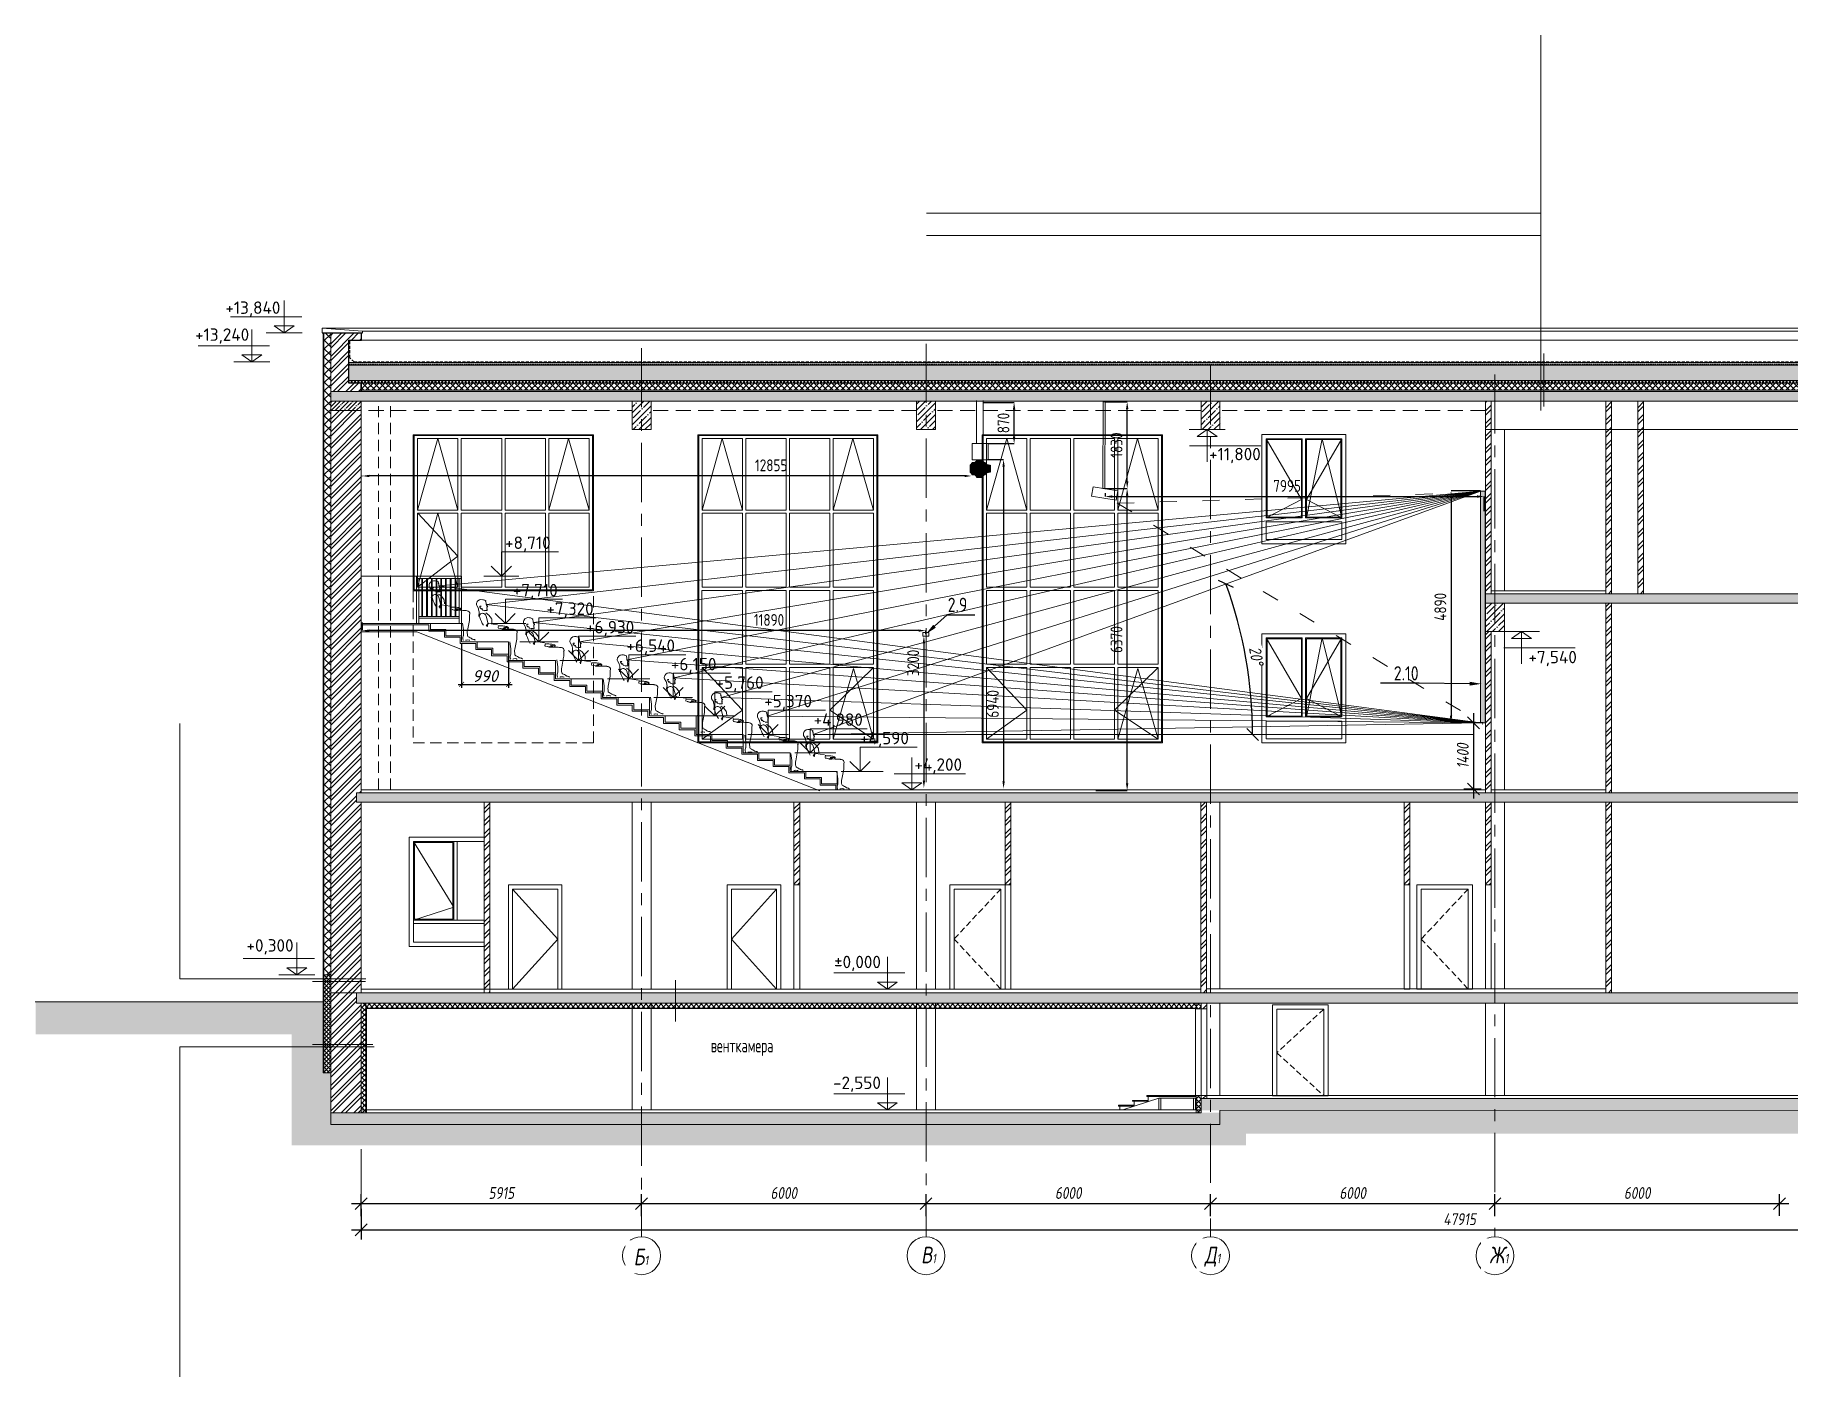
# Model space of a CAD drawing. Header units: millimetres. Extents: x 304092 to 9387535, y -16707 to 344175.
# Drawn here: x 501515 to 538507, y 148951 to 177255 of the extents above; entities that cross this region are included whole.
import ezdxf
from ezdxf import colors
from ezdxf.entities.mleader import LeaderData, LeaderLine
from ezdxf.math import Vec2, Vec3

# ---------------------------------------------------------------- set-up
doc = ezdxf.new("R2010")
doc.units = ezdxf.units.MM
for name, pattern in [('01_base$0$DASHED2', [0.375, 0.25, -0.125]), ('ACAD_ISO03W100', [30, 12, -18]), ('ADSK_Штрих_ш3 п1_5', [4.5, 3, -1.5]), ('CENTER', [2, 1.25, -0.25, 0.25, -0.25]), ('CONTI', [0]), ('DASHED', [19.05, 12.7, -6.35]), ('DOGSL_1', [0]), ('HIDDEN2', [4.7625, 3.175, -1.5875])]:
    doc.linetypes.add(name, pattern=pattern)
for name, color, linetype, lineweight in [('24_Фасад_разрез_тонкая', 7, 'Continuous', 9), ('Lighting-Moving Light', 7, 'Continuous', 5), ('None', 7, 'Continuous', 5), ('АР_Выноски АПР', 5, 'Continuous', 5), ('АР_Двери', 7, 'Continuous', 0), ('АР_Окна', 4, 'Continuous', 9), ('АР_Оси', 7, 'Continuous', 25), ('АР_Отметки', 7, 'Continuous', 5), ('АР_Сети', 250, 'Continuous', 30), ('АР_тонкая линия', 250, 'Continuous', 0), ('АР_Штриховка', 252, 'Continuous', 0), ('СТЕНЫ кирпич ЛИДЕР', 250, 'Continuous', 15), ('Тонкая линия', 250, 'Continuous', 18), ('Фасад_тонкие', 7, 'Continuous', 5), ('Штриховка', 7, 'Continuous', 5), ('Штриховка в сечении', 7, 'Continuous', 18)]:
    doc.layers.add(name, color=color, linetype=linetype, lineweight=lineweight)
for name, color, linetype in [('EI_DIMS_DETAIL', 7, 'Continuous'), ('PDF _0', 7, 'Continuous'), ('АР_Перегородки кирпич', 34, 'Continuous')]:
    doc.layers.add(name, color=color, linetype=linetype)
doc.layers.add('Lighting-Input-2D', color=1, linetype='Continuous', lineweight=25, true_color=0xff0000)
doc.layers.add('АР_лестницы', color=7, linetype='Continuous', lineweight=15, true_color=0xff24ff)
doc.styles.add('ISOCPEUR', font='', dxfattribs={"height": 250})
doc.styles.add('PDF ISOCPEUR', font='isocpeur.ttf')
doc.styles.get("Standard").update_dxf_attribs({"font": 'GOST.TTF'})
doc.styles.add('ГОСТ 2.304', font='CS_Gost2304.shx', dxfattribs={"oblique": 10})
doc.styles.add('М2', font='CS_Gost2304.shx')
doc.styles.get('ISOCPEUR').set_extended_font_data('ISOCPEUR', italic=True)
doc.dimstyles.new('R_100', dxfattribs={"dimtxt": 250, "dimasz": 100, "dimexe": 75, "dimexo": 25, "dimgap": 50, "dimtad": 1, "dimdec": 0, "dimrnd": 5, "dimzin": 0, "dimdsep": 46, "dimtxsty": 'ISOCPEUR', "dimblk": 'ARCHTICK', "dimcen": 0, "dimdle": 75, "dimclrd": 256, "dimclre": 256, "dimclrt": 256, "dimadec": 0, "dimazin": 0, "dimtfac": 2, "dimtdec": 0, "dimtofl": 0, "dimtmove": 1, "dimatfit": 3, "dimfxl": 1, "dimtvp": 3, "dimtfill": 1, "dimtolj": 1, "dimtzin": 0, "dimarcsym": 0})
doc.dimstyles.get("Standard").update_dxf_attribs({"dimtxt": 250, "dimasz": 150, "dimexe": 0.18, "dimexo": 0.0625, "dimgap": 100, "dimtad": 1, "dimdec": 0, "dimrnd": 5, "dimzin": 0, "dimdsep": 46, "dimtxsty": 'Standard', "dimcen": 0.09, "dimadec": 0, "dimazin": 0, "dimtfac": 1, "dimtdec": 0, "dimtofl": 0, "dimtmove": 0, "dimatfit": 3, "dimfxl": 1, "dimtolj": 1, "dimtzin": 0, "dimarcsym": 0})
doc.dimstyles.new('СПДС', dxfattribs={"dimscale": 100, "dimtxt": 2.5, "dimasz": 2.5, "dimexe": 2, "dimexo": 0.625, "dimgap": 1, "dimtad": 1, "dimdec": 0, "dimrnd": 5, "dimtxsty": 'ГОСТ 2.304', "dimblk": 'OBLIQUE', "dimblk1": 'OBLIQUE', "dimblk2": 'OBLIQUE', "dimcen": 2.5, "dimdle": 2, "dimadec": 0, "dimazin": 2, "dimtfac": 0.75, "dimtdec": 4, "dimtmove": 1, "dimatfit": 3, "dimfxl": 1, "dimtfill": 1, "dimtolj": 1, "dimarcsym": 1})
pattern_1 = [(45, (66643.46, -131420.6), (-123.743687, 123.743687), []), (45, (66767.2, -131420.6), (-123.743687, 123.743687), [218.75, -43.75, 0, -43.75])]
pattern_2 = [(45, (66643.46, -131420.6), (-132.58252, 132.58252), []), (45, (66731.85, -131420.6), (-132.58252, 132.58252), [])]
pattern_3 = [(45, (66643.46, -131469.96), (-123.743687, 123.743687), []), (45, (66767.2, -131469.96), (-123.743687, 123.743687), [218.75, -43.75, 0, -43.75])]

msp = doc.modelspace()

# ---------------------------------------------------------------- texts
at = {"layer": 'PDF _0', "lineweight": 9, "char_height": 262.49, "style": 'PDF ISOCPEUR'}
for s, insert, attachment_point in [('+13,840', (506689.4, 171312.7), 9), ('+13,240', (506031.3, 170744.3), 9), ('+11,800', (526277.9, 168548.2), 1), ('+8,710', (511428.2, 166353.9, -959.7), 7), ('+7,710', (511592.1, 165354, -1900), 7), ('+7,320', (512300.5, 164964.1, -1900), 7), ('+6,930', (513136.3, 164574, -1900), 7), ('+6,540', (513986.7, 164184, -1900), 7), ('+7,540', (533013.6, 164265.8), 1), ('+6,150', (514925.8, 163794, -1900), 7), ('+5,760', (515867.6, 163404, -1900), 7), ('+5,370', (516893.9, 163013.9), 7), ('+4,980', (517936.5, 162623.9), 7), ('+4,590', (518916.7, 162233.9), 7), ('+4,200', (520062.5, 161674.9), 7), ('-2,550', (519355.8, 154963.3, 0.8), 9)]:
    msp.add_mtext(s, dxfattribs=dict(at, insert=insert, attachment_point=attachment_point))
for s, insert, attachment_point, rotation in [('+0,300', (505974.8, 157860.7), 7, 359.99739), ('%%P0,000', (519355.8, 157511.9), 9, 0.00261)]:
    msp.add_mtext(s, dxfattribs=dict(at, insert=insert, attachment_point=attachment_point, rotation=rotation))
at = {"layer": 'АР_Оси', "color": 6, "linetype": 'CONTI', "lineweight": 9, "ltscale": 1000, "insert": (520201.7, 151698.6), "char_height": 350, "width": 123.867, "attachment_point": 1, "line_spacing_factor": 1.149209, "style": 'ГОСТ 2.304', "bg_fill": 2}
msp.add_mtext('В{\\H0.57143x;1}', dxfattribs=at)
at = {"layer": 'АР_Сети', "lineweight": 9, "ltscale": 10, "style": 'М2', "width": 0.8}
msp.add_text('венткамера', height=285.69, dxfattribs=at).set_placement((515768.9, 155797.1))

# ---------------------------------------------------------------- blocks, each defined once
blk = doc.blocks.new('_Oblique')
at = {"color": 0, "linetype": 'ByBlock', "lineweight": -2}
blk.add_line((-0.5, -0.5), (0.5, 0.5), dxfattribs=at)
blk = doc.blocks.new('*D68')
at = {"layer": 'Defpoints', "color": 0, "linetype": 'ByBlock', "lineweight": 9, "transparency": 16777216}
for p in [(514307, 152606), (508392, 152283), (514307, 152283)]:
    blk.add_point(p, dxfattribs=at)
at = {"layer": 'АР_Оси', "color": 0, "linetype": 'ByBlock', "lineweight": -2, "transparency": 16777216}
for p, q in [((508392, 152345), (508392, 152806)), ((514307, 152345), (514307, 152806)), ((508192, 152606), (514507, 152606))]:
    blk.add_line(p, q, dxfattribs=at)
at = {"layer": 'АР_Оси', "color": 0, "linetype": 'ByBlock', "lineweight": -2, "transparency": 16777216, "xscale": 250, "yscale": 250, "zscale": 250, "rotation": 180}
blk.add_blockref('_Oblique', (508392, 152606), dxfattribs=at)
at = {"layer": 'АР_Оси', "color": 0, "linetype": 'ByBlock', "lineweight": -2, "transparency": 16777216, "xscale": 250, "yscale": 250, "zscale": 250}
blk.add_blockref('_Oblique', (514307, 152606), dxfattribs=at)
at = {"layer": 'АР_Оси', "color": 0, "linetype": 'ByBlock', "lineweight": 9, "transparency": 16777216, "insert": (511350, 152831), "char_height": 250, "attachment_point": 5, "style": 'ГОСТ 2.304', "bg_fill": 3, "box_fill_scale": 1.1, "bg_fill_color": 256, "bg_fill_true_color": 13158600, "bg_fill_transparency": 0}
blk.add_mtext('\\A1;5915', dxfattribs=at)
blk = doc.blocks.new('*D69')
at = {"layer": 'Defpoints', "color": 0, "linetype": 'ByBlock', "lineweight": 9, "transparency": 16777216}
for p in [(520307, 152606), (514307, 152283), (520307, 152283)]:
    blk.add_point(p, dxfattribs=at)
at = {"layer": 'АР_Оси', "color": 0, "linetype": 'ByBlock', "lineweight": -2, "transparency": 16777216}
for p, q in [((514307, 152345), (514307, 152806)), ((520307, 152345), (520307, 152806)), ((514107, 152606), (520507, 152606))]:
    blk.add_line(p, q, dxfattribs=at)
at = {"layer": 'АР_Оси', "color": 0, "linetype": 'ByBlock', "lineweight": -2, "transparency": 16777216, "xscale": 250, "yscale": 250, "zscale": 250, "rotation": 180}
blk.add_blockref('_Oblique', (514307, 152606), dxfattribs=at)
at = {"layer": 'АР_Оси', "color": 0, "linetype": 'ByBlock', "lineweight": -2, "transparency": 16777216, "xscale": 250, "yscale": 250, "zscale": 250}
blk.add_blockref('_Oblique', (520307, 152606), dxfattribs=at)
at = {"layer": 'АР_Оси', "color": 0, "linetype": 'ByBlock', "lineweight": 9, "transparency": 16777216, "insert": (517307, 152831), "char_height": 250, "attachment_point": 5, "style": 'ГОСТ 2.304', "bg_fill": 3, "box_fill_scale": 1.1, "bg_fill_color": 256, "bg_fill_true_color": 13158600, "bg_fill_transparency": 0}
blk.add_mtext('\\A1;6000', dxfattribs=at)
blk = doc.blocks.new('*D70')
at = {"layer": 'Defpoints', "color": 0, "linetype": 'ByBlock', "lineweight": 9, "transparency": 16777216}
for p in [(526307, 152606), (520307, 152283), (526307, 152283)]:
    blk.add_point(p, dxfattribs=at)
at = {"layer": 'АР_Оси', "color": 0, "linetype": 'ByBlock', "lineweight": -2, "transparency": 16777216}
for p, q in [((520307, 152345), (520307, 152806)), ((526307, 152345), (526307, 152806)), ((520107, 152606), (526507, 152606))]:
    blk.add_line(p, q, dxfattribs=at)
at = {"layer": 'АР_Оси', "color": 0, "linetype": 'ByBlock', "lineweight": -2, "transparency": 16777216, "xscale": 250, "yscale": 250, "zscale": 250, "rotation": 180}
blk.add_blockref('_Oblique', (520307, 152606), dxfattribs=at)
at = {"layer": 'АР_Оси', "color": 0, "linetype": 'ByBlock', "lineweight": -2, "transparency": 16777216, "xscale": 250, "yscale": 250, "zscale": 250}
blk.add_blockref('_Oblique', (526307, 152606), dxfattribs=at)
at = {"layer": 'АР_Оси', "color": 0, "linetype": 'ByBlock', "lineweight": 9, "transparency": 16777216, "insert": (523307, 152831), "char_height": 250, "attachment_point": 5, "style": 'ГОСТ 2.304', "bg_fill": 3, "box_fill_scale": 1.1, "bg_fill_color": 256, "bg_fill_true_color": 13158600, "bg_fill_transparency": 0}
blk.add_mtext('\\A1;6000', dxfattribs=at)
blk = doc.blocks.new('*D71')
at = {"layer": 'Defpoints', "color": 0, "linetype": 'ByBlock', "lineweight": 9, "transparency": 16777216}
for p in [(532307, 152606), (526307, 152283), (532307, 152283)]:
    blk.add_point(p, dxfattribs=at)
at = {"layer": 'АР_Оси', "color": 0, "linetype": 'ByBlock', "lineweight": -2, "transparency": 16777216}
for p, q in [((526307, 152345), (526307, 152806)), ((532307, 152345), (532307, 152806)), ((526107, 152606), (532507, 152606))]:
    blk.add_line(p, q, dxfattribs=at)
at = {"layer": 'АР_Оси', "color": 0, "linetype": 'ByBlock', "lineweight": -2, "transparency": 16777216, "xscale": 250, "yscale": 250, "zscale": 250, "rotation": 180}
blk.add_blockref('_Oblique', (526307, 152606), dxfattribs=at)
at = {"layer": 'АР_Оси', "color": 0, "linetype": 'ByBlock', "lineweight": -2, "transparency": 16777216, "xscale": 250, "yscale": 250, "zscale": 250}
blk.add_blockref('_Oblique', (532307, 152606), dxfattribs=at)
at = {"layer": 'АР_Оси', "color": 0, "linetype": 'ByBlock', "lineweight": 9, "transparency": 16777216, "insert": (529307, 152831), "char_height": 250, "attachment_point": 5, "style": 'ГОСТ 2.304', "bg_fill": 3, "box_fill_scale": 1.1, "bg_fill_color": 256, "bg_fill_true_color": 13158600, "bg_fill_transparency": 0}
blk.add_mtext('\\A1;6000', dxfattribs=at)
blk = doc.blocks.new('*D72')
at = {"layer": 'Defpoints', "color": 0, "linetype": 'ByBlock', "lineweight": 9, "transparency": 16777216}
for p in [(538307, 152606), (532307, 152283), (538307, 152289)]:
    blk.add_point(p, dxfattribs=at)
at = {"layer": 'АР_Оси', "color": 0, "linetype": 'ByBlock', "lineweight": -2, "transparency": 16777216}
for p, q in [((532307, 152345), (532307, 152806)), ((538307, 152352), (538307, 152806)), ((532107, 152606), (538507, 152606))]:
    blk.add_line(p, q, dxfattribs=at)
at = {"layer": 'АР_Оси', "color": 0, "linetype": 'ByBlock', "lineweight": -2, "transparency": 16777216, "xscale": 250, "yscale": 250, "zscale": 250, "rotation": 180}
blk.add_blockref('_Oblique', (532307, 152606), dxfattribs=at)
at = {"layer": 'АР_Оси', "color": 0, "linetype": 'ByBlock', "lineweight": -2, "transparency": 16777216, "xscale": 250, "yscale": 250, "zscale": 250}
blk.add_blockref('_Oblique', (538307, 152606), dxfattribs=at)
at = {"layer": 'АР_Оси', "color": 0, "linetype": 'ByBlock', "lineweight": 9, "transparency": 16777216, "insert": (535307, 152831), "char_height": 250, "attachment_point": 5, "style": 'ГОСТ 2.304', "bg_fill": 3, "box_fill_scale": 1.1, "bg_fill_color": 256, "bg_fill_true_color": 13158600, "bg_fill_transparency": 0}
blk.add_mtext('\\A1;6000', dxfattribs=at)
blk = doc.blocks.new('A$C19316825')
at = {"ltscale": 150}
for p, q in [((6, 1089), (6, 1240)), ((-259, 180), (-259, 1089)), ((-259, 1089), (6, 1089))]:
    blk.add_line(p, q, dxfattribs=at)
blk.add_lwpolyline([(0, 0), (0, 180), (-259, 180)], dxfattribs=at)
at = {"layer": 'СТЕНЫ кирпич ЛИДЕР', "lineweight": 25, "ltscale": 100}
for p, q in [((-820, 1240), (26, 1240)), ((0, 180), (0, 0)), ((0, 180), (0, 0))]:
    blk.add_line(p, q, dxfattribs=at)
at = {"layer": 'Фасад_тонкие'}
for p, q in [((-820, 1340), (26, 1275)), ((-820, 1240), (-820, 1340)), ((26, 1240), (26, 1275))]:
    blk.add_line(p, q, dxfattribs=at)
blk = doc.blocks.new('A$Cd8d14d9d')
at = {"lineweight": 9, "ltscale": 150}
for p, q in [((0, 682), (0, 0)), ((-380, 0), (380, 0)), ((-372, 341), (1132, 341))]:
    blk.add_line(p, q, dxfattribs=at)
blk.add_lwpolyline([(0, 0), (210, 147), (-210, 147), (0, 0)], dxfattribs=at)
blk = doc.blocks.new('_ARCHTICK')
at = {"color": 0, "linetype": 'ByBlock', "const_width": 0.15}
blk.add_lwpolyline([(-0.5, -0.5), (0.5, 0.5)], dxfattribs=at)
blk = doc.blocks.new('*D66')
at = {"lineweight": -2, "ltscale": 150, "transparency": 16777216}
for p, q in [((510512, 164429), (510512, 163485)), ((511502, 164429), (511502, 163485)), ((510437, 163560), (511577, 163560))]:
    blk.add_line(p, q, dxfattribs=at)
at = {"layer": 'Defpoints', "color": 0, "lineweight": 9, "ltscale": 150, "transparency": 16777216}
for p in [(510512, 164454, -1900), (511502, 164454, -1900), (511502, 163560)]:
    blk.add_point(p, dxfattribs=at)
at = {"lineweight": -2, "ltscale": 150, "transparency": 16777216, "xscale": 100, "yscale": 100, "zscale": 100, "rotation": 180}
blk.add_blockref('_ARCHTICK', (510512, 163560), dxfattribs=at)
at = {"lineweight": -2, "ltscale": 150, "transparency": 16777216, "xscale": 100, "yscale": 100, "zscale": 100}
blk.add_blockref('_ARCHTICK', (511502, 163560), dxfattribs=at)
at = {"lineweight": 9, "ltscale": 150, "transparency": 16777216, "insert": (511007, 163735), "char_height": 250, "attachment_point": 5, "style": 'ISOCPEUR', "bg_fill": 3, "box_fill_scale": 1.1, "bg_fill_color": 256, "bg_fill_true_color": 13158600, "bg_fill_transparency": 0}
blk.add_mtext('\\A1;990', dxfattribs=at)
blk = doc.blocks.new('Sentado')
at = {"linetype": 'DOGSL_1', "lineweight": 9, "transparency": 33554687}
for p, q in [((974, 10889), (1322, 10319)), ((2790, 11712), (2830, 11802)), ((2963, 10983), (3165, 10787)), ((3050, 10618), (3171, 10664)), ((1971, 10265), (1896, 10219)), ((2059, 10254), (2111, 10050)), ((2708, 9894), (2214, 9986)), ((3057, 10289), (3038, 10259)), ((3039, 10542), (3075, 10442)), ((6797, 6420), (6658, 6447)), ((7319, 6140), (7736, 6120)), ((9077, 4079), (8682, 2079)), ((7827, 949), (7749, 579))]:
    blk.add_line(p, q, dxfattribs=at)
at = {"lineweight": 9, "transparency": 33554687}
for p, q in [((3425, 8987), (2805, 9404)), ((2884, 8817), (3260, 7396)), ((3329, 7322), (2921, 6779)), ((3291, 7277), (3049, 6733)), ((3314, 7300), (3102, 6605)), ((3964, 8253), (3425, 8987)), ((3425, 7249), (5196, 6990)), ((4043, 7436), (4007, 8213)), ((5396, 6887), (5298, 6487)), ((5298, 6487), (5374, 6268)), ((7669, 3550), (7874, 2163)), ((9101, 4510), (9088, 5206)), ((7874, 2163), (7874, 981))]:
    blk.add_line(p, q, dxfattribs=at)
for centre, radius, start, end in [((1794, 11153), 862, 152.98476, 197.8519), ((3454, 7447), 200, 194.84898, 261.67912)]:
    blk.add_arc(centre, radius, start, end, dxfattribs=at)
at = {"linetype": 'DOGSL_1', "lineweight": 9, "transparency": 33554687}
for centre, radius, start, end in [((1939, 11098), 1016, 75.83024, 153.53111), ((1730, 10656), 122, 139.18709, 210.24487), ((1749, 10614), 165, 41.4408, 132.28345), ((1939, 10204), 1895, 62.8769, 82.4464), ((2063, 11283), 844, 356.15021, 30.59104), ((2774, 11834), 64.1, 330.49799, 63.97913), ((3146, 11155), 251, 163.48421, 223.2568), ((3108, 10711), 94.6, 354.55518, 54.52964), ((3117, 10740), 93.2, 304.91904, 336.16299), ((949, 10119), 424, 356.20892, 28.24292), ((109, 9485), 1385, 349.715, 24.18256), ((5843, 8216), 4491, 166.57761, 173.78009), ((2289, 8736), 741, 154.92025, 199.01193), ((10079, 11483), 9001, 199.39114, 210.55596), ((2126, 8742), 594, 77.17319, 148.71125), ((2819, 11077), 1289, 201.98834, 221.22925), ((1876, 10240), 28.6, 203.61273, 312.9902), ((2009, 10212), 64.6, 39.89127, 126.01247), ((2234, 10136), 151, 215.37837, 258.47928), ((2118, 8514), 819, 27.289, 80.19049), ((2708, 9695), 196, 84.25864, 145.16077), ((2916, 10873), 1001, 258.00946, 273.08389), ((2963, 10051), 177, 272.27405, 312.05887), ((3135, 10214), 108, 156.64481, 219.43782), ((3097, 10573), 65.5, 135.97728, 207.34866), ((3028, 10423), 51.2, 293.05493, 21.87092), ((2990, 10326), 76.7, 331.29785, 40.41789), ((3288, 10330), 300, 217.89586, 228.55344), ((3013, 10001), 107, 310.18784, 354.99676), ((2961, 10012), 160, 352.89493, 36.21355), ((5809, -952), 7730, 86.44231, 93.28277), ((5660, 6029), 250, 57.91765, 107.67437), ((6030, 6619), 447, 237.9171, 307.24628), ((7132, -2959), 9101, 88.82567, 96.62397), ((6187, 3840), 2925, 72.99943, 87.99907), ((6474, 5951), 358, 63.44314, 119.14853), ((11783, -41713), 48432, 95.86208, 96.42117), ((6667, 6398), 131, 255.60486, 9.39341), ((6826, 5706), 759, 55.90933, 89.17058), ((6890, 5990), 665, 46.06625, 76.79908), ((7312, 6394), 84.1, 224.12047, 306.88193), ((7282, 6397), 100, 14.70628, 46.06335), ((7332, 6366), 50, 306.87726, 350.32626), ((7232, 6383), 152, 350.32834, 14.70837), ((7844, 2664), 3457, 83.25461, 91.80514), ((8265, 5498), 600, 73.2267, 91.4309), ((8079, 3657), 2442, 71.74488, 81.51806), ((8657, 5506), 500, 326.57718, 68.56634), ((1361, 4780), 7747, 354.81024, 357.58261), ((8598, 454), 858, 171.62169, 203.00763), ((7861, 134), 54.5, 195.6293, 274.03668), ((8252, 848), 771, 274.54236, 285.94754), ((8741, -497), 664, 66.28297, 114.69451), ((10332, 1683), 1697, 166.51143, 183.51819), ((14703, 1891), 6073, 182.93919, 188.86362), ((8950, 993), 250, 188.86343, 251.5233), ((8210, -1222), 2085, 49.04259, 71.52352), ((9166, 487), 408, 247.18005, 269.39294), ((9016, -1707), 2135, 69.91363, 74.78137), ((10064, 996), 765, 245.71335, 267.24252), ((10027, 1), 231, 35.37014, 89.8565), ((10192, 109), 34.2, 299.20462, 47.34081)]:
    blk.add_arc(centre, radius, start, end, dxfattribs=at)
blk = doc.blocks.new('*D74')
at = {"layer": 'Defpoints', "color": 0, "lineweight": 9, "ltscale": 100, "transparency": 16777216}
for p in [(532004, 167637), (527132, 163580), (517925, 162502, -1900), (517926, 162502, -1900), (531849, 162502)]:
    blk.add_point(p, dxfattribs=at)
at = {"layer": 'EI_DIMS_DETAIL', "color": 0, "lineweight": -2, "ltscale": 100, "transparency": 16777216}
blk.add_arc((517924, 162502), 9271, 0, 20.0369, dxfattribs=at)
at = {"layer": 'EI_DIMS_DETAIL', "color": 0, "lineweight": -2, "ltscale": 100, "transparency": 16777216, "xscale": 250, "yscale": 250, "zscale": 250}
for p, rotation in [((526634, 165679), 110.0368839737854), ((527195, 162502), 270)]:
    blk.add_blockref('_Oblique', p, dxfattribs=dict(at, rotation=rotation))
at = {"layer": 'EI_DIMS_DETAIL', "color": 0, "lineweight": 9, "ltscale": 100, "transparency": 16777216, "insert": (527275, 164154), "char_height": 250, "attachment_point": 5, "rotation": 280.0184, "style": 'ГОСТ 2.304', "bg_fill": 3, "box_fill_scale": 1.1, "bg_fill_color": 256, "bg_fill_true_color": 13158600, "bg_fill_transparency": 0}
blk.add_mtext('\\A1;20°', dxfattribs=at)
blk = doc.blocks.new('*D73')
at = {"layer": 'Defpoints', "color": 0, "lineweight": 9, "transparency": 16777216}
for p in [(532001, 167642, 950), (531380, 162749), (532001, 162749, 950)]:
    blk.add_point(p, dxfattribs=at)
at = {"layer": 'EI_DIMS_DETAIL', "color": 0, "lineweight": -2, "transparency": 16777216}
for p, q in [((532001, 167642), (531380, 167642)), ((531380, 167492), (531380, 162899)), ((532001, 162749), (531380, 162749))]:
    blk.add_line(p, q, dxfattribs=at)
at = {"layer": 'EI_DIMS_DETAIL', "color": 0, "lineweight": 9, "transparency": 16777216}
for points in [[(531355, 167492), (531405, 167492), (531380, 167642)], [(531355, 162899), (531405, 162899), (531380, 162749)]]:
    blk.add_solid(points, dxfattribs=at)
at = {"layer": 'EI_DIMS_DETAIL', "color": 0, "lineweight": 9, "transparency": 16777216, "insert": (531155, 165195), "char_height": 250, "attachment_point": 5, "rotation": 90}
blk.add_mtext('\\A1;4890', dxfattribs=at)
blk = doc.blocks.new('*D75')
at = {"layer": 'Defpoints', "color": 0, "lineweight": 9, "ltscale": 100, "transparency": 16777216}
for p in [(532123, 162750, -950), (531853, 161351), (532078, 161351)]:
    blk.add_point(p, dxfattribs=at)
at = {"layer": 'EI_DIMS_DETAIL', "color": 0, "lineweight": -2, "ltscale": 100, "transparency": 16777216}
for p, q in [((531853, 162950), (531853, 161151)), ((532060, 162750), (531653, 162750)), ((532016, 161351), (531653, 161351))]:
    blk.add_line(p, q, dxfattribs=at)
at = {"layer": 'EI_DIMS_DETAIL', "color": 0, "lineweight": -2, "ltscale": 100, "transparency": 16777216, "xscale": 250, "yscale": 250, "zscale": 250}
for p, rotation in [((531853, 162750), 90), ((531853, 161351), 270)]:
    blk.add_blockref('_Oblique', p, dxfattribs=dict(at, rotation=rotation))
at = {"layer": 'EI_DIMS_DETAIL', "color": 0, "lineweight": 9, "ltscale": 100, "transparency": 16777216, "insert": (531628, 162051), "char_height": 250, "attachment_point": 5, "rotation": 90, "style": 'ГОСТ 2.304', "bg_fill": 3, "box_fill_scale": 1.1, "bg_fill_color": 256, "bg_fill_true_color": 13158600, "bg_fill_transparency": 0}
blk.add_mtext('\\A1;1400', dxfattribs=at)
blk = doc.blocks.new('*D76')
at = {"layer": 'Defpoints', "color": 0, "lineweight": 9, "transparency": 16777216}
for p in [(521607, 168302), (521943, 161362), (521943, 161362)]:
    blk.add_point(p, dxfattribs=at)
at = {"layer": 'EI_DIMS_DETAIL', "color": 0, "lineweight": -2, "transparency": 16777216}
for p, q in [((521607, 168302), (521944, 168302)), ((521943, 168152), (521943, 161512)), ((521943, 161362), (521943, 161362))]:
    blk.add_line(p, q, dxfattribs=at)
at = {"layer": 'EI_DIMS_DETAIL', "color": 0, "lineweight": 9, "transparency": 16777216}
for points in [[(521918, 168152), (521968, 168152), (521943, 168302)], [(521918, 161512), (521968, 161512), (521943, 161362)]]:
    blk.add_solid(points, dxfattribs=at)
at = {"layer": 'EI_DIMS_DETAIL', "color": 0, "lineweight": 9, "transparency": 16777216, "insert": (521718, 163148), "char_height": 250, "attachment_point": 5, "rotation": 90}
blk.add_mtext('\\A1;6940', dxfattribs=at)
blk = doc.blocks.new('*D77')
at = {"layer": 'Defpoints', "color": 0, "lineweight": 9, "transparency": 16777216}
for p in [(508416, 167956, -950), (508416, 167955), (521269, 167955)]:
    blk.add_point(p, dxfattribs=at)
at = {"layer": 'EI_DIMS_DETAIL', "color": 0, "lineweight": -2, "transparency": 16777216}
for p, q in [((508416, 167956), (508416, 167954)), ((521119, 167955), (508566, 167955)), ((521269, 167955), (521269, 167955))]:
    blk.add_line(p, q, dxfattribs=at)
at = {"layer": 'EI_DIMS_DETAIL', "color": 0, "lineweight": 9, "transparency": 16777216}
for points in [[(508566, 167980), (508566, 167930), (508416, 167955)], [(521119, 167980), (521119, 167930), (521269, 167955)]]:
    blk.add_solid(points, dxfattribs=at)
at = {"layer": 'EI_DIMS_DETAIL', "color": 0, "lineweight": 9, "transparency": 16777216, "insert": (517041, 168180), "char_height": 250, "attachment_point": 5}
blk.add_mtext('\\A1;12855', dxfattribs=at)
blk = doc.blocks.new('*D78')
at = {"layer": 'Defpoints', "color": 0, "lineweight": 9, "transparency": 16777216}
for p in [(521512, 169507), (522165, 169507), (521615, 168637)]:
    blk.add_point(p, dxfattribs=at)
at = {"layer": 'EI_DIMS_DETAIL', "color": 0, "lineweight": -2, "transparency": 16777216}
for p, q in [((521512, 169507), (522165, 169507)), ((522165, 168787), (522165, 169357)), ((521615, 168637), (522165, 168637))]:
    blk.add_line(p, q, dxfattribs=at)
at = {"layer": 'EI_DIMS_DETAIL', "color": 0, "lineweight": 9, "transparency": 16777216}
for points in [[(522140, 169357), (522190, 169357), (522165, 169507)], [(522140, 168787), (522190, 168787), (522165, 168637)]]:
    blk.add_solid(points, dxfattribs=at)
at = {"layer": 'EI_DIMS_DETAIL', "color": 0, "lineweight": 9, "transparency": 16777216, "insert": (521940, 169072), "char_height": 250, "attachment_point": 5, "rotation": 90}
blk.add_mtext('\\A1;870', dxfattribs=at)
blk = doc.blocks.new('Group-202')
at = {"layer": 'Lighting-Input-2D', "linetype": 'Continuous', "lineweight": 0, "true_color": 0x00ffff}
blk.add_hatch(color=4, dxfattribs=at).paths.add_polyline_path([(-52, -122), (48, -122), (48, -172), (-52, -172)])
at = {"layer": 'Lighting-Moving Light', "linetype": 'Continuous', "lineweight": 0, "true_color": 0x00ffff, "transparency": 33554687}
h = blk.add_hatch(color=4, dxfattribs=at)
edge = h.paths.add_edge_path()
edge.add_line((127, -139), (71, -186))
edge.add_line((71, -186), (-71, -186))
edge.add_line((-71, -186), (-127, -139))
edge.add_line((-127, -139), (-127, -119))
edge.add_line((-127, -119), (-130, -116))
edge.add_line((-130, -116), (-130, -100))
edge.add_arc((-125, -90), 11.3, 231.4619, 243.69, ccw=False)
edge.add_arc((-52, -11), 119, 216.854, 227.8944, ccw=False)
edge.add_arc((-40, 0), 135, 204.9608, 217.5053, ccw=False)
edge.add_line((-162, -57), (-185, -57))
edge.add_line((-185, -57), (-185, 57))
edge.add_line((-185, 57), (-162, 57))
edge.add_arc((-40, 0), 135, 132.7569, 154.9971, ccw=False)
edge.add_arc((-129, 96), 4.36, 103.059, 133.878, ccw=False)
edge.add_line((-130, 100), (-130, 116))
edge.add_line((-130, 116), (-118, 127))
edge.add_arc((0, 1670), 1548, 265.6232, 266.354)
edge.add_line((-98, 125), (-87, 164))
edge.add_line((-87, 164), (-87, 164))
edge.add_line((-87, 164), (-75, 225))
edge.add_arc((-74, 225), 0.993, 89.652, 168.5638, ccw=False)
edge.add_line((-74, 226), (74, 226))
edge.add_arc((74, 225), 0.993, 11.4362, 90.348, ccw=False)
edge.add_line((75, 225), (87, 164))
edge.add_line((87, 164), (87, 164))
edge.add_line((87, 164), (98, 125))
edge.add_arc((0, 1670), 1548, 273.646, 274.3768)
edge.add_line((118, 127), (130, 116))
edge.add_line((130, 116), (130, 100))
edge.add_arc((129, 96), 4.36, 46.122, 76.941, ccw=False)
edge.add_arc((40, 0), 135, 25.0029, 47.2431, ccw=False)
edge.add_line((162, 57), (185, 57))
edge.add_line((185, 57), (185, -57))
edge.add_line((185, -57), (162, -57))
edge.add_arc((40, 0), 135, 322.4947, 335.0392, ccw=False)
edge.add_arc((52, -11), 119, 312.1056, 323.146, ccw=False)
edge.add_arc((125, -90), 11.3, 296.31, 308.5381, ccw=False)
edge.add_line((130, -100), (130, -116))
edge.add_line((130, -116), (127, -119))
edge.add_line((127, -119), (127, -139))
edge = h.paths.add_edge_path()
edge.add_line((130, 71), (130, 57))
edge.add_line((130, 57), (142, 57))
edge.add_arc((60, 0), 100, 34.7913, 44.4762)
edge.add_arc((129, 68), 3.3, 40.9213, 76.795)
edge = h.paths.add_edge_path()
edge.add_arc((-60, 0), 100, 135.5238, 145.2087)
edge.add_line((-142, 57), (-130, 57))
edge.add_line((-130, 57), (-130, 71))
edge.add_arc((-129, 68), 3.3, 103.205, 139.0787)
edge = h.paths.add_edge_path()
edge.add_line((-130, -71), (-130, -57))
edge.add_line((-130, -57), (-142, -57))
edge.add_arc((-60, 0), 100, 214.728, 224.4692)
edge.add_arc((-128, -67), 4.96, 223.9551, 248.3394)
edge = h.paths.add_edge_path()
edge.add_arc((60, 0), 100, 315.5308, 325.272)
edge.add_line((142, -57), (130, -57))
edge.add_line((130, -57), (130, -71))
edge.add_arc((128, -67), 4.96, 291.6606, 316.0449)
blk.add_hatch(color=4, dxfattribs=at).paths.add_polyline_path([(-185, 57), (185, 57), (185, -57), (-185, -57)])
h = blk.add_hatch(color=4, dxfattribs=at)
edge = h.paths.add_edge_path()
edge.add_line((0, -186), (-71, -186))
edge.add_line((-71, -186), (-127, -139))
edge.add_line((-127, -139), (-127, 45))
edge.add_line((-127, 45), (-121, 51))
edge.add_line((-121, 51), (-87, 164))
edge.add_line((-87, 164), (-87, 164))
edge.add_line((-87, 164), (-75, 225))
edge.add_arc((-74, 225), 0.993, 89.652, 168.5638, ccw=False)
edge.add_line((-74, 226), (74, 226))
edge.add_arc((74, 225), 0.993, 11.4362, 90.348, ccw=False)
edge.add_line((75, 225), (87, 164))
edge.add_line((87, 164), (87, 164))
edge.add_line((87, 164), (121, 51))
edge.add_line((121, 51), (127, 45))
edge.add_line((127, 45), (127, -139))
edge.add_line((127, -139), (71, -186))
edge.add_line((71, -186), (0, -186))
at = {"layer": 'Lighting-Input-2D', "flags": 128}
blk.add_lwpolyline([(-52, -122), (48, -122), (48, -172), (-52, -172)], close=True, dxfattribs=at)
at = {"layer": 'Lighting-Moving Light', "color": 7, "linetype": 'Continuous', "lineweight": 25, "transparency": 33554687, "flags": 128}
for points in [[(127, -139), (71, -186), (-71, -186), (-127, -139), (-127, -119), (-130, -116), (-130, -100, -0.053406), (-132, -99, -0.04821), (-147, -82, -0.05479), (-162, -57), (-185, -57), (-185, 57), (-162, 57, -0.097347), (-132, 99, -0.13529), (-130, 100), (-130, 116), (-118, 127, 0.003189), (-98, 125), (-87, 164), (-87, 164), (-75, 225, -0.358602), (-74, 226), (74, 226, -0.358602), (75, 225), (87, 164), (87, 164), (98, 125, 0.003189), (118, 127), (130, 116), (130, 100, -0.13529), (132, 99, -0.097347), (162, 57), (185, 57), (185, -57), (162, -57, -0.05479), (147, -82, -0.04821), (132, -99, -0.053406), (130, -100), (130, -116), (127, -119)], [(-131, 70, 0.042284), (-142, 57), (-130, 57), (-130, 71, 0.15782), (-131, 70)], [(130, 71), (130, 57), (142, 57, 0.042284), (131, 70, 0.15782), (130, 71)], [(-130, -71), (-130, -57), (-142, -57, 0.04253), (-131, -70, 0.1068), (-130, -71)], [(131, -70, 0.04253), (142, -57), (130, -57), (130, -71, 0.1068), (131, -70)]]:
    blk.add_lwpolyline(points, format="xyb", close=True, dxfattribs=at)
at = {"layer": 'Lighting-Moving Light', "color": 7, "linetype": 'Continuous', "lineweight": 18, "transparency": 33554687, "flags": 128}
blk.add_lwpolyline([(-185, 57), (185, 57), (185, -57), (-185, -57)], close=True, dxfattribs=at)
blk.add_lwpolyline([(0, -186), (-71, -186), (-127, -139), (-127, 45), (-121, 51), (-87, 164), (-87, 164), (-75, 225, -0.358602), (-74, 226), (74, 226, -0.358602), (75, 225), (87, 164), (87, 164), (121, 51), (127, 45), (127, -139), (71, -186)], format="xyb", close=True, dxfattribs=at)
at = {"layer": 'None', "color": 0, "flags": 1}
for tag in ['3D_Symbol_Name', 'Model_Name', 'Inst_Type', 'FixtureID', 'GDTF_Fixture_Name', 'GDTF_Fixture_Mode', 'Power_Connector', 'Wattage', 'Lamp', 'Frame_Size_Imp', 'Frame_Size_Metric', 'Weight', 'Device_Type', 'Beam_Angle', 'Field_Angle', 'Beam_Angle_2', 'Field_Angle_2', 'Candlepower', 'Num_Channels', 'Remarks', 'Drawn_By']:
    blk.add_attdef(tag, (-185, -186), '', height=0.18, dxfattribs=at)
blk = doc.blocks.new('NNA_TransformGroup (2D)-81')
at = {"layer": 'None', "color": 7, "transparency": 33554687}
blk.add_blockref('Group-202', (0, 0), dxfattribs=at)
blk = doc.blocks.new('Lighting Device (2D)-81')
at = {"layer": 'None', "color": 7, "transparency": 33554687}
blk.add_blockref('NNA_TransformGroup (2D)-81', (0, 0), dxfattribs=at)
at = {"layer": 'None', "color": 0, "flags": 1}
for tag in ['3D_Symbol_Name', 'Model_Name', 'Inst_Type', 'FixtureID', 'GDTF_Fixture_Name', 'GDTF_Fixture_Mode', 'Power_Connector', 'Wattage', 'Lamp', 'Frame_Size_Imp', 'Frame_Size_Metric', 'Weight', 'Device_Type', 'Beam_Angle', 'Field_Angle', 'Beam_Angle_2', 'Field_Angle_2', 'Candlepower', 'Num_Channels', 'Remarks', 'Drawn_By']:
    blk.add_attdef(tag, (8075, -9011), '', height=0.18, dxfattribs=at)
blk = doc.blocks.new('*D80')
at = {"color": 0, "lineweight": -2, "transparency": 16777216}
for p, q in [((524084, 167589), (524084, 167521)), ((524234, 167521), (531931, 167521)), ((532081, 167216), (532081, 167521))]:
    blk.add_line(p, q, dxfattribs=at)
at = {"color": 0, "lineweight": 9, "transparency": 16777216}
for points in [[(524234, 167546), (524234, 167496), (524084, 167521)], [(531931, 167546), (531931, 167496), (532081, 167521)]]:
    blk.add_solid(points, dxfattribs=at)
at = {"layer": 'Defpoints', "color": 0, "lineweight": 9, "transparency": 16777216}
for p in [(524084, 167589, 0), (532081, 167521), (532081, 167215, 0)]:
    blk.add_point(p, dxfattribs=at)
at = {"color": 0, "lineweight": 9, "transparency": 16777216, "insert": (527922, 167746), "char_height": 250, "attachment_point": 5}
blk.add_mtext('\\A1;7995', dxfattribs=at)
blk = doc.blocks.new('*D81')
at = {"layer": 'Defpoints', "color": 0, "lineweight": 9, "transparency": 16777216}
for p in [(524083, 169521), (524550, 169521), (524082, 167692)]:
    blk.add_point(p, dxfattribs=at)
at = {"layer": 'EI_DIMS_DETAIL', "color": 0, "lineweight": -2, "transparency": 16777216}
for p, q in [((524083, 169521), (524550, 169521)), ((524550, 167842), (524550, 169371)), ((524082, 167692), (524550, 167692))]:
    blk.add_line(p, q, dxfattribs=at)
at = {"layer": 'EI_DIMS_DETAIL', "color": 0, "lineweight": 9, "transparency": 16777216}
for points in [[(524525, 169371), (524575, 169371), (524550, 169521)], [(524525, 167842), (524575, 167842), (524550, 167692)]]:
    blk.add_solid(points, dxfattribs=at)
at = {"layer": 'EI_DIMS_DETAIL', "color": 0, "lineweight": 9, "transparency": 16777216, "insert": (524325, 168607), "char_height": 250, "attachment_point": 5, "rotation": 90}
blk.add_mtext('\\A1;1830', dxfattribs=at)
blk = doc.blocks.new('*D79')
at = {"layer": 'Defpoints', "color": 0, "lineweight": 9, "transparency": 16777216}
for p in [(524076, 167690), (524549, 167690), (523891, 161321)]:
    blk.add_point(p, dxfattribs=at)
at = {"layer": 'EI_DIMS_DETAIL', "color": 0, "lineweight": -2, "transparency": 16777216}
for p, q in [((524076, 167690), (524549, 167690)), ((524549, 161471), (524549, 167540)), ((523891, 161321), (524549, 161321))]:
    blk.add_line(p, q, dxfattribs=at)
at = {"layer": 'EI_DIMS_DETAIL', "color": 0, "lineweight": 9, "transparency": 16777216}
for points in [[(524524, 167540), (524574, 167540), (524549, 167690)], [(524524, 161471), (524574, 161471), (524549, 161321)]]:
    blk.add_solid(points, dxfattribs=at)
at = {"layer": 'EI_DIMS_DETAIL', "color": 0, "lineweight": 9, "transparency": 16777216, "insert": (524324, 164505), "char_height": 250, "attachment_point": 5, "rotation": 90}
blk.add_mtext('\\A1;6370', dxfattribs=at)
blk = doc.blocks.new('*D82')
at = {"color": 0, "lineweight": -2, "transparency": 16777216}
for p, q in [((520262, 164578), (520262, 164578)), ((520262, 164428), (520262, 161527)), ((520258, 161377), (520262, 161377))]:
    blk.add_line(p, q, dxfattribs=at)
at = {"color": 0, "lineweight": 9, "transparency": 16777216}
for points in [[(520237, 164428), (520287, 164428), (520262, 164578)], [(520237, 161527), (520287, 161527), (520262, 161377)]]:
    blk.add_solid(points, dxfattribs=at)
at = {"layer": 'Defpoints', "color": 0, "lineweight": 9, "transparency": 16777216}
for p in [(520262, 164578), (520257, 161377, -950), (520262, 161377)]:
    blk.add_point(p, dxfattribs=at)
at = {"color": 0, "lineweight": 9, "transparency": 16777216, "insert": (520037, 164013), "char_height": 250, "attachment_point": 5, "rotation": 90}
blk.add_mtext('\\A1;3200', dxfattribs=at)
blk = doc.blocks.new('*D83')
at = {"color": 0, "lineweight": -2, "transparency": 16777216}
for p, q in [((508413, 164862), (508413, 164693)), ((520151, 164693), (508563, 164693)), ((520301, 164618), (520301, 164693))]:
    blk.add_line(p, q, dxfattribs=at)
at = {"color": 0, "lineweight": 9, "transparency": 16777216}
for points in [[(508563, 164718), (508563, 164668), (508413, 164693)], [(520151, 164718), (520151, 164668), (520301, 164693)]]:
    blk.add_solid(points, dxfattribs=at)
at = {"layer": 'Defpoints', "color": 0, "lineweight": 9, "transparency": 16777216}
for p in [(508413, 164862), (508413, 164693), (520301, 164618)]:
    blk.add_point(p, dxfattribs=at)
at = {"color": 0, "lineweight": 9, "transparency": 16777216, "insert": (516995, 164918), "char_height": 250, "attachment_point": 5}
blk.add_mtext('\\A1;11890', dxfattribs=at)
blk = doc.blocks.new('*D67')
at = {"layer": 'Defpoints', "color": 0, "linetype": 'ByBlock', "lineweight": 9, "transparency": 16777216}
for p in [(508392, 152560), (556307, 152456), (556307, 152053)]:
    blk.add_point(p, dxfattribs=at)
at = {"layer": 'АР_Оси', "color": 0, "linetype": 'ByBlock', "lineweight": -2, "transparency": 16777216}
for p, q in [((508392, 152498), (508392, 151853)), ((508192, 152053), (556507, 152053)), ((556307, 152393), (556307, 151853))]:
    blk.add_line(p, q, dxfattribs=at)
at = {"layer": 'АР_Оси', "color": 0, "linetype": 'ByBlock', "lineweight": -2, "transparency": 16777216, "xscale": 250, "yscale": 250, "zscale": 250, "rotation": 180}
blk.add_blockref('_Oblique', (508392, 152053), dxfattribs=at)
at = {"layer": 'АР_Оси', "color": 0, "linetype": 'ByBlock', "lineweight": -2, "transparency": 16777216, "xscale": 250, "yscale": 250, "zscale": 250}
blk.add_blockref('_Oblique', (556307, 152053), dxfattribs=at)
at = {"layer": 'АР_Оси', "color": 0, "linetype": 'ByBlock', "lineweight": 9, "transparency": 16777216, "insert": (531562, 152278), "char_height": 250, "attachment_point": 5, "style": 'ГОСТ 2.304', "bg_fill": 3, "box_fill_scale": 1.1, "bg_fill_color": 256, "bg_fill_true_color": 13158600, "bg_fill_transparency": 0}
blk.add_mtext('\\A1;47915', dxfattribs=at)

# ---------------------------------------------------------------- dimensions: what is measured, and where the dimension line sits
at = {"layer": 'EI_DIMS_DETAIL', "lineweight": 9}
dim = msp.add_linear_dim(base=(522164.9, 169507.3), p1=(521615.3, 168636.7), p2=(521512.4, 169507.3), angle=90, dimstyle='Standard', dxfattribs=at)
dim.commit()
dim.dimension.update_dxf_attribs({"geometry": '*D78', "text_midpoint": (521939.8, 169072)})
dim = msp.add_linear_dim(base=(508415.7, 167954.6), p1=(521268.6, 167954.6), p2=(508415.7, 167955.8, -950), dimstyle='Standard', dxfattribs=at)
dim.commit()
dim.dimension.update_dxf_attribs({"geometry": '*D77', "text_midpoint": (517041.1, 167954.6), "dimtype": 160})

# ---------------------------------------------------------------- hatches: boundary and pattern name
at = {"lineweight": 9, "ltscale": 40, "true_color": 0x383e42}
h = msp.add_hatch(dxfattribs=at)
h.set_pattern_fill('ANSI32', color=250, scale=500, angle=360)
h.set_pattern_definition(pattern_2)
h.paths.add_polyline_path([(508398, 170823), (508132.9, 170823), (508132.9, 169911.8), (508392.1, 169911.8), (508392.1, 169734), (507752.1, 169734), (507752.1, 169335.3), (508392.2, 169333.1), (508392.1, 161274), (508292.2, 161274), (508292.1, 161074), (508392.2, 161074), (508392.2, 157054), (508392.2, 157054), (508392.2, 157054), (508392.2, 157054), (508392.2, 157054), (508392.2, 157054), (507752.3, 157054.8), (507752.1, 170971.8), (508398, 170971.8)])
at = {"lineweight": 9, "ltscale": 100, "transparency": 33554687}
h = msp.add_hatch(dxfattribs=at)
h.set_pattern_fill('ANSI35', color=0, scale=500)
h.set_pattern_definition([(45, (66643.46, -131419.96), (-88.388348, 88.388348), []), (45, (66731.85, -131419.96), (-88.388348, 88.388348), [156.25, -31.25, 0, -31.25])])
h.paths.add_polyline_path([(508392.1, 169534), (508392.1, 169334.2), (507752, 169334.2), (507752, 169534)])
h = msp.add_hatch(dxfattribs=at)
h.set_pattern_fill('ANSI35', color=0, scale=700)
h.set_pattern_definition(pattern_1)
h.paths.add_polyline_path([(556567.1, 169734), (507752.1, 169733.9), (507752.2, 169534), (519852.3, 169533.9), (519908.2, 169534), (556567.1, 169534)])
h = msp.add_hatch(dxfattribs=at)
h.set_pattern_fill('ANSI35', color=0, scale=700)
h.set_pattern_definition(pattern_1)
h.paths.add_polyline_path([(514506.5, 169534), (514107.8, 169534), (514107.3, 168934), (514107.3, 168934), (514307.1, 168934), (514508.2, 168934)])
h = msp.add_hatch(dxfattribs=at)
h.set_pattern_fill('ANSI35', color=0, scale=700)
h.set_pattern_definition(pattern_1)
h.paths.add_polyline_path([(520506.5, 169534), (520107.8, 169534), (520107.3, 168934), (520307.1, 168934), (520107.3, 168934), (520508.2, 168934)])
h = msp.add_hatch(dxfattribs=at)
h.set_pattern_fill('ANSI35', color=0, scale=700)
h.set_pattern_definition(pattern_1)
h.paths.add_polyline_path([(526506.5, 169534), (526107.8, 169534), (526107.3, 168934), (526307.1, 168934), (526107.3, 168934), (526508.2, 168934)])
at = {"lineweight": 9, "ltscale": 40, "true_color": 0x383e42}
h = msp.add_hatch(dxfattribs=at)
h.set_pattern_fill('ANSI32', color=250, scale=500, angle=360)
h.set_pattern_definition([(45, (66643.46, -127757.98), (-132.58252, 132.58252), []), (45, (66731.85, -127757.98), (-132.58252, 132.58252), [])])
h.paths.add_polyline_path([(532227, 169534), (532227, 165472), (532107.1, 165472), (532107.1, 169534)])
h = msp.add_hatch(dxfattribs=at)
h.set_pattern_fill('ANSI32', color=250, scale=500, angle=360)
h.set_pattern_definition([(45, (69184.13, -127157.95), (-132.58252, 132.58252), []), (45, (69272.52, -127157.95), (-132.58252, 132.58252), [])])
h.paths.add_polyline_path([(534767.7, 169534), (534767.6, 165472), (534647.8, 165472), (534647.8, 169534)])
h = msp.add_hatch(dxfattribs=at)
h.set_pattern_fill('ANSI32', color=250, scale=500, angle=360)
h.set_pattern_definition([(45, (69857.6, -127157.94), (-132.58252, 132.58252), []), (45, (69946, -127157.94), (-132.58252, 132.58252), [])])
h.paths.add_polyline_path([(535441.2, 169534), (535441.1, 165472), (535321.2, 165472), (535321.3, 169534)])
at = {"lineweight": 9, "ltscale": 100, "transparency": 33554687}
h = msp.add_hatch(dxfattribs=at)
h.set_pattern_fill('ANSI35', color=0, scale=700)
h.set_pattern_definition([(45, (66643.46, -131419.96), (-123.743687, 123.743687), []), (45, (66767.2, -131419.96), (-123.743687, 123.743687), [218.75, -43.75, 0, -43.75])])
h.paths.add_polyline_path([(532107, 165472), (556157.1, 165472), (556157.1, 165272), (532107, 165272)])
h = msp.add_hatch(dxfattribs=at)
h.set_pattern_fill('ANSI35', color=0, scale=700)
h.set_pattern_definition([(45, (72643.6, -135682.58), (-123.743687, 123.743687), []), (45, (72767.34, -135682.58), (-123.743687, 123.743687), [218.75, -43.75, 0, -43.75])])
h.paths.add_polyline_path([(532506.6, 165272), (532108, 165272), (532107.5, 164672.1), (532307.3, 164672), (532107.4, 164672), (532508.3, 164672)])
at = {"lineweight": 9, "ltscale": 40, "true_color": 0x383e42}
h = msp.add_hatch(dxfattribs=at)
h.set_pattern_fill('ANSI32', color=250, scale=500, angle=360)
h.set_pattern_definition([(45, (69184.13, -131355.95), (-132.58252, 132.58252), []), (45, (69272.52, -131355.95), (-132.58252, 132.58252), [])])
h.paths.add_polyline_path([(534767.6, 165272), (534767.6, 161274), (534647.8, 161274), (534647.8, 165272)])
h = msp.add_hatch(dxfattribs=at)
h.set_pattern_fill('ANSI32', color=250, scale=500, angle=360)
h.set_pattern_definition([(45, (66643.46, -131419.96), (-132.58252, 132.58252), []), (45, (66731.85, -131419.96), (-132.58252, 132.58252), [])])
h.paths.add_polyline_path([(532227, 164672), (532227, 161274), (532107.1, 161274), (532107.1, 164672)])
at = {"lineweight": 9, "ltscale": 100, "transparency": 33554687}
h = msp.add_hatch(dxfattribs=at)
h.set_pattern_fill('ANSI35', color=0, scale=700)
h.set_pattern_definition([(45, (66643.46, -131400), (-123.743687, 123.743687), []), (45, (66767.2, -131400), (-123.743687, 123.743687), [218.75, -43.75, 0, -43.75])])
h.paths.add_polyline_path([(556155, 161273.9), (508292.1, 161274), (508292.2, 161074), (519732.3, 161073.9), (519769.6, 161073.9), (556155, 161073.9)])
at = {"lineweight": 9, "ltscale": 40, "true_color": 0x383e42}
h = msp.add_hatch(dxfattribs=at)
h.set_pattern_fill('ANSI32', color=250, scale=500, angle=360)
h.set_pattern_definition([(45, (45523.38, -135617.98), (-132.58252, 132.58252), []), (45, (45611.77, -135617.98), (-132.58252, 132.58252), [])])
h.paths.add_polyline_path([(511106.9, 161074), (511107.1, 157054), (510987.3, 157054), (510987.1, 161074)])
h = msp.add_hatch(dxfattribs=at)
h.set_pattern_fill('ANSI32', color=250, scale=500, angle=360)
h.set_pattern_definition([(45, (52058.33, -135617.99), (-132.58252, 132.58252), []), (45, (52146.72, -135617.99), (-132.58252, 132.58252), [])])
h.paths.add_polyline_path([(517641.9, 161074), (517641.8, 159332.9), (517522, 159332.9), (517522, 161074)])
h = msp.add_hatch(dxfattribs=at)
h.set_pattern_fill('ANSI32', color=250, scale=500, angle=360)
h.set_pattern_definition([(45, (56513.34, -135617.99), (-132.58252, 132.58252), []), (45, (56601.73, -135617.99), (-132.58252, 132.58252), [])])
h.paths.add_polyline_path([(522096.9, 161074), (522096.8, 159332.9), (521977, 159332.9), (521977, 161074)])
h = msp.add_hatch(dxfattribs=at)
h.set_pattern_fill('ANSI32', color=250, scale=500, angle=360)
h.set_pattern_definition([(45, (60642.39, -135576), (-132.58252, 132.58252), []), (45, (60730.78, -135576), (-132.58252, 132.58252), [])])
h.paths.add_polyline_path([(526225.9, 161074), (526225.9, 157054), (526106, 157054), (526106, 161074)])
h = msp.add_hatch(dxfattribs=at)
h.set_pattern_fill('ANSI32', color=250, scale=500, angle=360)
h.set_pattern_definition([(45, (64930.37, -135617.98), (-132.58252, 132.58252), []), (45, (65018.75, -135617.98), (-132.58252, 132.58252), [])])
h.paths.add_polyline_path([(530513.9, 161074), (530513.9, 159332.9), (530394, 159332.9), (530394.1, 161074)])
h = msp.add_hatch(dxfattribs=at)
h.set_pattern_fill('ANSI32', color=250, scale=500, angle=360)
h.set_pattern_definition([(45, (66643.46, -135617.99), (-132.58252, 132.58252), []), (45, (66731.85, -135617.99), (-132.58252, 132.58252), [])])
h.paths.add_polyline_path([(532227, 161074), (532227, 159332.9), (532107.1, 159332.9), (532107.1, 161074)])
h = msp.add_hatch(dxfattribs=at)
h.set_pattern_fill('ANSI32', color=250, scale=500, angle=360)
h.set_pattern_definition([(45, (69184.13, -135575.99), (-132.58252, 132.58252), []), (45, (69272.52, -135575.99), (-132.58252, 132.58252), [])])
h.paths.add_polyline_path([(534767.6, 161074), (534767.6, 157054), (534647.8, 157054), (534647.8, 161074)])
h = msp.add_hatch(dxfattribs=at)
h.set_pattern_fill('EARTH', color=250, scale=2000, angle=45)
h.set_pattern_definition([(45, (66643.46, -131419.96), (0, 707.1068), [500, -500]), (45, (66510.9, -131287.4), (0, 707.1068), [500, -500]), (45, (66378.3, -131154.8), (0, 707.1068), [500, -500]), (135, (66378.3, -131066.4), (-707.1068, 6e-14), [500, -500]), (135, (66510.9, -130933.8), (-707.1068, 6e-14), [500, -500]), (135, (66643.46, -130801.24), (-707.1068, 6e-14), [500, -500])])
h.paths.add_polyline_path([(557359.7, 155668.2), (563794.2, 155668.2), (563794.2, 156274.7), (556717.1, 156274.7), (556717.2, 154623.9), (526507.2, 154623.3), (526507.2, 154326.1), (507752.3, 154325), (507752.2, 155366.1), (507592.2, 155366.1), (507592.2, 156864), (501525.7, 156864), (501525.7, 156174.3), (506923.9, 156174.3), (506923.9, 153833.3), (527057.6, 153833.3), (527057.6, 154083.4), (557359.7, 154083.4)])
h = msp.add_hatch(dxfattribs=at)
h.set_pattern_fill('ANSI32', color=250, scale=500, angle=360)
h.set_pattern_definition(pattern_2)
h.paths.add_polyline_path([(508292.1, 157054), (508392.2, 157054), (508392.2, 157054), (507752.1, 157055.6), (507752.2, 154523.7), (508392.2, 154523.7), (508392.2, 156832.9), (508383.2, 156832.9), (508292.1, 156832.9)])
at = {"lineweight": 9, "ltscale": 100, "transparency": 33554687}
h = msp.add_hatch(dxfattribs=at)
h.set_pattern_fill('ANSI35', color=0, scale=700)
h.set_pattern_definition([(45, (66875.96, -131419.57), (-123.743687, 123.743687), []), (45, (66999.7, -131419.57), (-123.743687, 123.743687), [218.75, -43.75, 0, -43.75])])
h.paths.add_polyline_path([(556154.2, 157054), (508292.1, 157053.9), (508292.1, 156832.9), (520084.8, 156832.9), (508291.7, 156832.9), (556155.5, 156832.9)])
at = {"lineweight": 9, "ltscale": 40, "true_color": 0x383e42}
h = msp.add_hatch(dxfattribs=at)
h.set_pattern_fill('ANSI32', color=250, scale=500, angle=360)
h.set_pattern_definition([(45, (60643.33, -139876.74), (-132.58252, 132.58252), []), (45, (60731.72, -139876.74), (-132.58252, 132.58252), [])])
h.paths.add_polyline_path([(526227.1, 156832.9), (526227.1, 156716.1), (526107.2, 156716.1), (526107.2, 156832.9)])
h = msp.add_hatch(dxfattribs=at)
h.set_pattern_fill('ANSI32', color=250, scale=500, angle=360)
h.set_pattern_definition([(45, (60643.33, -141769.21), (-132.58252, 132.58252), []), (45, (60731.72, -141769.21), (-132.58252, 132.58252), [])])
h.paths.add_polyline_path([(526227.1, 154883.6), (526227.1, 154823.6), (526107.2, 154823.6), (526107.2, 154883.6)])
at = {"lineweight": 9, "ltscale": 100, "transparency": 33554687}
h = msp.add_hatch(dxfattribs=at)
h.set_pattern_fill('ANSI35', color=0, scale=700)
h.set_pattern_definition(pattern_3)
h.paths.add_polyline_path([(526107.2, 154823.6), (556567.1, 154823.6), (556567.1, 154575), (526107.2, 154572.2)])
h = msp.add_hatch(dxfattribs=at)
h.set_pattern_fill('ANSI35', color=0, scale=700)
h.set_pattern_definition(pattern_3)
h.paths.add_polyline_path([(507752.2, 154523.7), (526507.1, 154523.8), (526507.1, 154275.6), (507752.3, 154275.6)])
at = {"layer": 'Штриховка', "lineweight": 9, "transparency": 33554636}
h = msp.add_hatch(dxfattribs=at)
h.set_pattern_fill('ANSI37', color=256, scale=1000)
h.set_pattern_definition([(45, (375831.71, -135805.07), (-88.388348, 88.388348), []), (135, (375831.71, -135805.07), (-88.388348, -88.388348), [])])
h.paths.add_polyline_path([(507602.1, 157432.5), (507752.1, 157432.4), (507752.1, 170973.9), (507602.1, 170974)])
h = msp.add_hatch(dxfattribs=at)
h.set_pattern_fill('AR-SAND', color=256, scale=20)
h.set_pattern_definition([(37.5, (66643.462, -131419.96), (-1.2598672, 38.5364754), [0, -30.4, 0, -34, 0, -32.5]), (7.5, (66643.46, -131419.96), (35.395534, 56.4429213), [0, -16.4, 0, -27.4, 0, -10.5]), (327.5, (66618.862, -131419.96), (62.2828372, 0.113181), [0, -10, 0, -36, 0, -47]), (317.5, (66618.86, -131419.96), (60.122532, 17.5535113), [0, -5, 0, -23.6, 0, -27])])
h.paths.add_polyline_path([(556181.4, 170345.5), (556181.4, 170293.6), (508132.9, 170293.5), (508132.9, 170345.6)])
h = msp.add_hatch(dxfattribs=at)
h.set_pattern_fill('ANSI37', color=256, scale=400)
h.set_pattern_definition([(45, (372393.857, -131392.87), (-35.355339, 35.355339), []), (135, (372393.857, -131392.87), (-35.355339, -35.355339), [])])
h.paths.add_polyline_path([(556181.4, 169966), (556181.4, 169914), (508132.9, 169914), (508132.9, 169966)])
h = msp.add_hatch(dxfattribs=at)
h.set_pattern_fill('ANSI37', color=256, scale=700)
h.set_pattern_definition([(45, (66643.53, -131390.56), (-61.871843, 61.871843), []), (135, (66643.53, -131390.56), (-61.871843, -61.871843), [])])
h.paths.add_polyline_path([(556057.2, 169914), (508392.2, 169914), (508392.3, 169764.1), (519752.3, 169763.9), (519778.5, 169764), (556057.2, 169764)])
h = msp.add_hatch(dxfattribs=at)
h.set_pattern_fill('ANSI37', color=256, scale=500)
h.set_pattern_definition([(45, (329379.59, -135805.03), (-44.194174, 44.194174), []), (135, (329379.59, -135805.03), (-44.194174, -44.194174), [])])
h.paths.add_polyline_path([(507752.1, 157432.4), (507752.1, 155366.1), (507602.3, 155366.1), (507602.3, 157432.4)])
h = msp.add_hatch(dxfattribs=at)
h.set_pattern_fill('ANSI37', color=256, scale=600, angle=90)
h.set_pattern_definition([(135, (796645.01, -441410.86), (-53.033009, -53.033009), []), (225, (796645.01, -441410.86), (53.033009, -53.033009), [])])
h.paths.add_polyline_path([(508392.2, 155733.9), (508392.2, 154523.6), (508492.2, 154523.6), (508492.2, 155733.9)])
h.paths.add_polyline_path([(508392.2, 156133.9), (508392.2, 155733.9), (508492.2, 155733.9), (508492.2, 156133.9)])
h.paths.add_polyline_path([(508392.2, 156832.4), (508392.2, 156133.9), (508492.2, 156133.9), (508492.2, 156832.4)])
h = msp.add_hatch(dxfattribs=at)
h.set_pattern_fill('ANSI37', color=256, scale=600)
h.set_pattern_definition([(45, (66643.46, -131419.96), (-53.033009, 53.033009), []), (135, (66643.46, -131419.96), (-53.033009, -53.033009), [])])
h.paths.add_polyline_path([(526003.8, 156832.9), (508492.2, 156832.9), (508492.2, 156732.9), (520084.8, 156732.9), (508492.2, 156732.9), (526004.5, 156732.9)])
h = msp.add_hatch(dxfattribs=at)
h.set_pattern_fill('ANSI37', color=256, scale=600)
h.set_pattern_definition([(45, (-53862.07, -131419.95), (-53.033009, 53.033009), []), (135, (-53862.07, -131419.95), (-53.033009, -53.033009), [])])
h.paths.add_polyline_path([(526004.2, 156832.9), (526004.2, 156716.1), (526107.1, 156716.1), (526107.1, 156832.9)])
h = msp.add_hatch(dxfattribs=at)
h.set_pattern_fill('ANSI37', color=256, scale=600)
h.set_pattern_definition([(45, (-53862.054, -133369.25), (-53.033009, 53.033009), []), (135, (-53862.054, -133369.25), (-53.033009, -53.033009), [])])
h.paths.add_polyline_path([(526004.2, 154884.7), (526004.2, 154523.6), (526107.2, 154523.6), (526107.2, 154884.7)])
at = {"layer": 'Штриховка в сечении', "lineweight": 9, "ltscale": 2, "transparency": 33554636}
h = msp.add_hatch(dxfattribs=at)
h.set_pattern_fill('GRAVEL', color=256, scale=400)
h.set_pattern_definition([(228.0127875, (66931.462, -131020.605), (-3200, -3600), [53.8144, -5327.63522]), (184.9697407, (66895.462, -131060.605), (4800, 400), [92.3472, -9142.3699]), (132.510447, (66803.462, -131068.605), (4000, -4400), [65.1152, -6446.41304]), (267.273689, (66647.462, -131168.605), (400, 8000), [84.0952, -8325.42322]), (292.833654, (66643.462, -131252.605), (-2000, 4800), [82.462, -8163.74925]), (357.273689, (66675.462, -131328.605), (-8000, 400), [84.0952, -8325.42322]), (37.6942405, (66759.462, -131332.605), (-5200, -4000), [111.2116, -11009.93942]), (72.2553284, (66847.462, -131264.605), (2800, 8800), [104.9952, -10394.5286]), (121.4295656, (66879.462, -131164.605), (-3200, 5200), [84.38, -8353.62924]), (175.236358, (66835.462, -131092.605), (4400, -400), [96.3328, -4720.30503]), (222.3974378, (66739.462, -131084.605), (-4800, -4400), [124.5792, -12333.35]), (138.814075, (67043.46, -131172.605), (-2800, 2400), [42.5204, -4209.53793]), (171.4692344, (67011.462, -131144.605), (5200, -800), [80.8948, -8008.60457]), (225, (66931.46, -131132.6), (-4e-14, -400), [56.5684, -509.11702]), (203.19859, (66903.46, -131084.605), (2000, 800), [30.4632, -3015.84604]), (291.80141, (66875.46, -131096.605), (-400, 1200), [43.0812, -2110.98472]), (30.963757, (66891.46, -131136.605), (1200, 800), [69.9716, -2262.40916]), (161.56505, (66951.46, -131100.6), (800, -400), [50.5964, -1214.31466]), (16.3895403, (66643.462, -131096.605), (4000, 1200), [70.88, -7017.13806]), (70.346176, (66711.462, -131076.605), (-1600, -4400), [59.4644, -5886.9631]), (293.19859, (66951.46, -131020.605), (-800, 2000), [60.926, -2985.38324]), (343.6104597, (66975.462, -131076.605), (-4000, 1200), [70.88, -7017.13806]), (339.443955, (66643.46, -131344.605), (-2000, 800), [68.352, -3349.2495]), (294.7751406, (66707.462, -131368.605), (-2000, 4400), [57.2712, -5669.85723]), (66.80141, (66955.46, -131420.605), (800, 2000), [60.926, -2985.38324]), (17.3540246, (66979.462, -131364.605), (-5200, -1600), [67.0524, -6638.16945]), (69.443955, (66759.46, -131420.605), (-800, -2000), [34.176, -3383.4255]), (101.309932, (66931.46, -131420.605), (-400, 1600), [20.396, -2019.2118]), (165.963757, (66927.46, -131400.605), (1200, -400), [82.462, -1566.78025]), (186.009006, (66847.462, -131380.605), (4000, 400), [76.42, -7565.56927]), (303.690068, (66891.46, -131172.6), (-400, 800), [57.6888, -1384.5317]), (353.1572266, (66923.462, -131220.605), (6800, -800), [100.7176, -9971.02505]), (60.945396, (67023.46, -131232.605), (-1600, -2800), [41.1824, -4077.06966]), (90, (67043.46, -131196.6), (-400, 400), [24, -376]), (120.256437, (66839.462, -131368.605), (1600, -2800), [55.5696, -5501.408]), (48.0127875, (66811.462, -131320.605), (3200, 3600), [107.6288, -5273.82082]), (0, (66883.46, -131240.6), (400, 400), [104, -296]), (325.3048465, (66987.462, -131240.605), (4000, -2800), [63.2456, -6261.30972]), (254.054604, (67039.46, -131276.605), (-400, -1600), [58.2408, -2853.80316]), (207.6459754, (67023.462, -131332.605), (-7600, -4000), [94.826, -9387.78967]), (175.4260787, (66939.462, -131376.605), (-5200, 400), [100.3196, -9931.62936])])
h.paths.add_polyline_path([(556180.9, 170293.5), (508132.9, 170293.5), (508132.9, 169966), (519752.3, 169966), (519894.5, 169966), (556181.9, 169966)])

# ---------------------------------------------------------------- linework, layer by layer
at = {"lineweight": 9, "ltscale": 150}
for p, q in [((507602.3, 157432.4), (507602.3, 170974)), ((508132.9, 170345.5), (556181.4, 170345.5)), ((508392.2, 157054), (507752.1, 157055.6)), ((508392.2, 156832.4, 0), (508392.2, 154523.6, 2.4)), ((508492.2, 156832.4, 0), (508492.2, 154523.6, 2.4)), ((508492.2, 156732.9, 0.1), (526004.2, 156732.9, -1.2)), ((508492.2, 156720.9, 0.1), (525991.6, 156720.9, 0)), ((508502.2, 156720.9, 0.1), (508502.2, 154523.6, 2.4)), ((525992.1, 156716.1, -1.2), (525992.1, 156732.9, -1.2)), ((526004.2, 156716.1, -1.2), (525992.1, 156716.1, -1.2)), ((525214.1, 154834.7), (524460.7, 154583.6)), ((525259.8, 154834.7), (526004.3, 154834.7, -1.2)), ((526227.1, 154884.7), (556057.1, 154884.7, 1.2)), ((508392.2, 154583.6), (526107.2, 154583.6))]:
    msp.add_line(p, q, dxfattribs=at)
at = {"linetype": 'ADSK_Штрих_ш3 п1_5', "lineweight": 9, "ltscale": 10}
msp.add_line((508132.9, 170315.6), (556181.4, 170315.6), dxfattribs=at)
at = {"color": 1, "lineweight": 9}
for p, q in [((521374.4, 168636.7), (521374.4, 169546.3)), ((521511.1, 168636.7), (521511.1, 169548.5))]:
    msp.add_line(p, q, dxfattribs=at)
at = {"lineweight": 9}
for p, q in [((521277.3, 168636.7), (521277.3, 168298.7)), ((521615.3, 168636.7), (521615.3, 168298.7)), ((521277.3, 168298.7), (521615.3, 168298.7))]:
    msp.add_line(p, q, dxfattribs=at)
at = {"color": 4, "lineweight": 9, "ltscale": 100}
for p, q in [((521277.3, 168636.7), (521615.3, 168636.7)), ((510031.3, 165640.5, -950), (532004, 167637)), ((511031.7, 165246.7, -950), (532004, 167637)), ((512024.6, 164863.7, -1900), (532004, 167637)), ((512999, 164460, -1900), (532004, 167637)), ((513999.3, 164077.8, -1900), (532004, 167637)), ((514988.9, 163698.5, -1900), (532004, 167637)), ((515986, 163280.1, -1900), (532004, 167637)), ((516955.7, 162889, -1900), (532004, 167637)), ((532001.9, 162748.6), (512024.6, 164863.7, -1860)), ((532001.9, 162748.6), (512999, 164460, -1900)), ((532001.9, 162748.6), (513997.4, 164079.6, -1860)), ((514990.8, 163698.5, -1860), (532001.9, 162748.6)), ((515986, 163280.1, -1860), (532001.9, 162748.6)), ((516955.7, 162889, -1900), (532001.9, 162748.6)), ((517926.5, 162502.1, -1900), (532001.9, 162748.6))]:
    msp.add_line(p, q, dxfattribs=at)
at = {"color": 12, "lineweight": 9, "ltscale": 100, "true_color": 0xe00000}
msp.add_line((517924.9, 162502.4, -1900), (532004, 167637), dxfattribs=at)
at = {"color": 1, "lineweight": 9, "ltscale": 100}
msp.add_line((517926.5, 162502.1, -1900), (531849.4, 162502.1), dxfattribs=at)
at = {"lineweight": 9, "ltscale": 150}
for points in [[(507592.1, 155366.1), (507752.1, 155366.1), (507752.1, 170974), (507592.1, 170974)], [(508392.1, 169534), (507752.1, 169534), (507752.1, 169334.2), (508392.1, 169334.2)], [(507602.3, 157432.4), (507752.1, 157432.4), (507752.1, 155366.1), (507602.3, 155366.1)], [(524364.1, 154664.7), (524694.1, 154664.7), (524694.1, 154684.7), (524364.1, 154684.7)], [(524664.1, 154764.7), (524994.2, 154764.7), (524994.2, 154784.7), (524664.1, 154784.7)], [(524964.1, 154864.7), (526004.3, 154864.7), (526004.3, 154884.7), (524964.1, 154884.7)], [(525214.1, 154834.7), (525259.8, 154834.7), (525259.8, 154583.6), (525214.1, 154583.6)], [(525946.4, 154834.7), (525992.2, 154834.7), (525992.2, 154583.6), (525946.4, 154583.6)]]:
    msp.add_lwpolyline(points, close=True, dxfattribs=at)
at = {"lineweight": 9, "ltscale": 100}
for points in [[(514107.3, 168934), (514507, 168934), (514507, 169534), (514107.3, 169534)], [(520107.3, 168934), (520507, 168934), (520507, 169534), (520107.3, 169534)], [(526107.3, 168934), (526507, 168934), (526507, 169534), (526107.3, 169534)], [(532107.2, 168934), (544507.2, 168934), (544507.2, 169534), (532107.2, 169534)], [(532001.2, 167636.5), (532101.2, 167636.5), (532101.2, 162746.5), (532001.2, 162746.5)], [(532107.4, 164672), (532507.1, 164672), (532507.1, 165272), (532107.4, 165272)]]:
    msp.add_lwpolyline(points, close=True, dxfattribs=at)
at = {"color": 3, "lineweight": 9, "ltscale": 150}
for points in [[(532107.2, 169334.3), (532107.1, 169334.3), (532107.2, 165533.7)], [(532227, 165533.7), (532507.2, 165533.7), (532507.2, 168934)], [(532227, 161333.7), (532507.1, 161333.7), (532507.3, 164672), (532107.3, 164672), (532107.1, 161333.7)], [(526225.9, 157134), (526505.9, 157134), (526505.9, 161074), (526105.9, 161074), (526105.9, 157133.6)]]:
    msp.add_lwpolyline(points, dxfattribs=at)
at = {"lineweight": 9, "ltscale": 100}
msp.add_lwpolyline([(508408.5, 165844), (509962.1, 165844)], dxfattribs=at)
at = {"lineweight": 9, "ltscale": 150}
for points in [[(507752.1, 161274), (507752.1, 161274), (507752.2, 154523.7), (508392.2, 154523.7), (508392.2, 156832.9)], [(508392.1, 161274), (508292.1, 161274)], [(508392.1, 157054), (508392.1, 161074)], [(524394.1, 154664.7), (524394.1, 154583.6)], [(524694.1, 154764.7), (524694.1, 154684.7)], [(524994.1, 154864.7), (524994.1, 154784.7)]]:
    msp.add_lwpolyline(points, dxfattribs=at)
at = {"color": 3, "lineweight": 9, "ltscale": 150}
for points in [[(514107.1, 157133.6), (514507.1, 157133.6), (514507.1, 161074), (514107.1, 161074)], [(520107.1, 157133.6), (520507.1, 157133.6), (520507.1, 161074), (520107.1, 161074)], [(532107.1, 157134), (532507.1, 157134), (532507.1, 161074), (532107.1, 161074)]]:
    msp.add_lwpolyline(points, close=True, dxfattribs=at)
at = {"color": 3, "lineweight": 9, "ltscale": 150, "elevation": -1.2}
for points in [[(514107.1, 154583.6), (514507.1, 154583.6), (514507.1, 156832.9), (514107.1, 156832.9)], [(520107.1, 154583.6), (520507.1, 154583.6), (520507.1, 156832.9), (520107.1, 156832.9)], [(526107.1, 154884.7), (526507.1, 154884.7), (526507.1, 156832.9), (526107.1, 156832.9)], [(532107.1, 154884.7), (532507.1, 154884.7), (532507.1, 156832.9), (532107.1, 156832.9)]]:
    msp.add_lwpolyline(points, close=True, dxfattribs=at)
at = {"lineweight": 9, "ltscale": 150, "elevation": -1.2}
for points in [[(526107.1, 156716.1), (526004.2, 156716.1), (526004.2, 156832.9), (526107.1, 156832.9)], [(526107.1, 154523.6), (526004.2, 154523.6), (526004.3, 154884.7), (526107.5, 154884.7)]]:
    msp.add_lwpolyline(points, close=True, dxfattribs=at)
at = {"layer": '24_Фасад_разрез_тонкая', "linetype": 'DASHED', "lineweight": 9, "ltscale": 7}
msp.add_line((508132.9, 170351.5), (556181.4, 170351.5), dxfattribs=at)
at = {"layer": '24_Фасад_разрез_тонкая', "linetype": 'DASHED', "lineweight": 9, "ltscale": 5}
msp.add_line((508243.9, 170361.8), (556076.3, 170361.8), dxfattribs=at)
msp.add_lwpolyline([(508243.9, 170361.8), (508155.7, 170446.9), (508155.8, 170823)], dxfattribs=at)
at = {"layer": '24_Фасад_разрез_тонкая', "lineweight": 9}
for points in [[(556181.4, 169966), (508132.9, 169966)], [(556058.2, 169765.1), (508392.3, 169764.1)]]:
    msp.add_lwpolyline(points, dxfattribs=at)
at = {"layer": 'PDF _0', "lineweight": 9}
msp.add_line((506715.5, 157434.8), (507358.1, 157434.8), dxfattribs=at)
for points, elevation in [([(512557.6, 166353.9), (511351.7, 166353.9), (511351.7, 165844), (511138.3, 166052.9), (511351.7, 165844), (511560.6, 166052.9)], -959.7), ([(512640.7, 165354), (511434.8, 165354), (511434.8, 164844), (511221.4, 165052.9), (511434.8, 164844), (511643.7, 165052.9)], -1900), ([(513349.1, 164964.1), (512143.2, 164964.1), (512143.2, 164454.2), (511929.8, 164663.1), (512143.2, 164454.2), (512352.1, 164663.1)], -1900), ([(514185, 164574), (512979, 164574), (512979, 164064), (512765.7, 164272.9), (512979, 164064), (513187.9, 164272.9)], -1900), ([(515242.1, 164184), (514036.2, 164184), (514036.2, 163674), (513822.9, 163882.9), (514036.2, 163674), (514245.1, 163882.9)], -1900), ([(516181.2, 163794), (514975.3, 163794), (514975.3, 163284), (514761.9, 163492.9), (514975.3, 163284), (515184.2, 163492.9)], -1900), ([(517061.3, 163404), (515855.4, 163404), (515855.4, 162894), (515642, 163102.9), (515855.4, 162894), (516064.3, 163102.9)], -1900)]:
    msp.add_lwpolyline(points, dxfattribs=dict(at, elevation=elevation))
for points in [[(518184.1, 163013.9), (516978.2, 163013.9), (516978.2, 162504), (516764.8, 162712.9), (516978.2, 162504), (517187.1, 162712.9)], [(519068.7, 162623.9), (517862.7, 162623.9), (517862.7, 162114), (517649.4, 162322.9), (517862.7, 162114), (518071.7, 162322.9)], [(520122.6, 162233.9), (518916.7, 162233.9), (518916.7, 161724), (518703.3, 161932.9), (518916.7, 161724), (519125.6, 161932.9)]]:
    msp.add_lwpolyline(points, dxfattribs=at)
at = {"layer": 'АР_Выноски АПР', "lineweight": 9}
for p, q in [((533275.3, 177254.8), (533275.3, 169334.2)), ((520318.6, 173496.6), (533275.3, 173496.6)), ((520318.6, 173026.8), (533275.3, 173026.8))]:
    msp.add_line(p, q, dxfattribs=at)
for points in [[(533340.2, 169417.7), (533340.2, 170535.7)], [(533340.2, 169417.7), (533340.2, 170535.7)], [(508493.1, 157346.7), (504567.6, 157346.7), (504567.6, 162733.7)], [(508487.1, 157292), (507369.1, 157292)], [(515019.9, 156451.7), (515019.9, 157316.8)], [(508640.8, 155965.4), (507369.1, 155965.4)]]:
    msp.add_lwpolyline(points, dxfattribs=at)
at = {"layer": 'АР_Двери', "lineweight": 9, "ltscale": 150}
for points in [[(511498.2, 157133.2), (512628.4, 157133.2), (512628.4, 159332.5), (511498.2, 159332.5)], [(511588.2, 157133.2), (512538.4, 157133.2), (512538.4, 159242.5), (511588.2, 159242.5)], [(517241.3, 157133.6), (516111.1, 157133.6), (516111.1, 159332.9), (517241.3, 159332.9)], [(517151.3, 157133.6), (516201.1, 157133.6), (516201.1, 159242.9), (517151.3, 159242.9)], [(517522.1, 159332.9), (517642.1, 159332.9), (517642.1, 157133.2), (517522.1, 157133.2)], [(520807.2, 157133.6), (521977.2, 157133.6), (521977.1, 159332.9), (520807.1, 159332.9)], [(520897.2, 157133.6), (521887.2, 157133.6), (521887.1, 159242.9), (520897.1, 159242.9)], [(521977.2, 159332.6), (522097.2, 159332.6), (522097.2, 157132.9), (521977.2, 157132.9)], [(530394.2, 159332.6), (530514.2, 159332.6), (530514.2, 157132.9), (530394.2, 157132.9)], [(530662.2, 157133.6), (531832.2, 157133.6), (531832.1, 159332.9), (530662.1, 159332.9)], [(530752.2, 157133.6), (531742.2, 157133.6), (531742.1, 159242.9), (530752.1, 159242.9)], [(532107.1, 159332.6), (532227.1, 159332.6), (532227.1, 157134), (532107.1, 157134)], [(527617.1, 154883.6), (528787.1, 154883.6), (528787.1, 156797.9), (527617.1, 156797.9)], [(527707.1, 154883.6), (528697.1, 154883.6), (528697.1, 156707.9), (527707.1, 156707.9)]]:
    msp.add_lwpolyline(points, close=True, dxfattribs=at)
for points in [[(511588.2, 159242.5), (512538.4, 158187.9), (511588.2, 157133.2)], [(517151.3, 159242.9), (516201.1, 158188.3), (517151.3, 157133.6)]]:
    msp.add_lwpolyline(points, dxfattribs=at)
at = {"layer": 'АР_Двери', "linetype": '01_base$0$DASHED2', "lineweight": 9, "ltscale": 500}
for points in [[(521887.1, 159242.9), (520897.2, 158188.3), (521887.2, 157133.6)], [(531742.1, 159242.9), (530752.2, 158188.3), (531742.2, 157133.6)], [(528697.1, 156707.9), (527707.1, 155788.3), (528697.1, 154883.6)]]:
    msp.add_lwpolyline(points, dxfattribs=at)
at = {"layer": 'АР_Двери', "lineweight": 9, "ltscale": 150, "elevation": -1.2}
msp.add_lwpolyline([(525992.1, 156716.1), (526227.1, 156716.1), (526227.1, 154884.7), (525992.1, 154884.7)], close=True, dxfattribs=at)
at = {"layer": 'АР_лестницы', "color": 18, "linetype": 'HIDDEN2', "lineweight": 9, "ltscale": 75, "true_color": 0x000000}
for p, q in [((508762.1, 161334), (508762.1, 169534)), ((509012.1, 161334), (509012.1, 169534))]:
    msp.add_line(p, q, dxfattribs=at)
at = {"layer": 'АР_лестницы', "color": 3, "linetype": 'HIDDEN2', "lineweight": 9, "ltscale": 100}
for p, q in [((514107.3, 169334.2), (508392.1, 169334.2)), ((520107.3, 169334.2), (514507, 169334.2)), ((526107.3, 169334.2), (520507, 169334.2)), ((532107.1, 169334.2), (526507, 169334.2))]:
    msp.add_line(p, q, dxfattribs=at)
at = {"layer": 'АР_лестницы', "color": 18, "linetype": 'CONTI', "lineweight": 9, "ltscale": 10, "true_color": 0x000000}
for p, q in [((508392.1, 164664, -7261.1), (509569.3, 164664, -1324.2)), ((509569.3, 164664, 2028.5), (518066.2, 161316.9, 71.6))]:
    msp.add_line(p, q, dxfattribs=at)
at = {"layer": 'АР_лестницы', "color": 18, "linetype": 'HIDDEN2', "lineweight": 9, "ltscale": 75, "true_color": 0x000000}
msp.add_lwpolyline([(513292, 165531.7), (509492, 165531.7), (509492, 162326), (513292, 162326)], close=True, dxfattribs=at)
at = {"layer": 'АР_лестницы', "color": 18, "linetype": 'CONTI', "lineweight": 9, "ltscale": 10, "true_color": 0x000000, "elevation": 1900}
msp.add_lwpolyline([(508392.1, 164813.8), (509822.1, 164813.8), (509822.1, 164683.8), (510152.1, 164683.8), (510152.1, 164553.8), (510482.1, 164553.8), (510482.1, 164423.8), (510812.1, 164423.8), (510812.1, 164293.8), (511142.1, 164293.8), (511142.1, 164163.8), (511472.1, 164163.8), (511472.1, 164033.8), (511802.1, 164033.8), (511802.1, 163903.8), (512132.1, 163903.8), (512132.1, 163773.8), (512462.1, 163773.8), (512462.1, 163643.7), (512792.1, 163643.7), (512792.1, 163515)], dxfattribs=at)
at = {"layer": 'АР_лестницы', "color": 18, "linetype": 'CONTI', "lineweight": 9, "ltscale": 10, "true_color": 0x000000}
for points in [[(515462.1, 162503.8), (515462.1, 162633.8), (515132.1, 162633.8), (515132.1, 162763.8), (514802.1, 162763.8), (514802.1, 162893.8), (514472.1, 162893.8), (514472.1, 163023.8), (514142.1, 163023.8), (514142.1, 163153.8), (513812.1, 163153.8), (513812.1, 163283.8), (513482.1, 163284), (513482.1, 163414), (513152.1, 163413.8), (513152.1, 163543.8), (512822.1, 163543.8), (512822.1, 163673.8), (512492.1, 163673.8), (512492.1, 163804), (512162.1, 163804), (512162.1, 163934), (511832.1, 163934), (511832.1, 164064), (511502.1, 164064), (511502.1, 164194), (511172.1, 164194), (511172.1, 164324), (510842.1, 164324), (510842.1, 164454), (510512.1, 164454), (510512.1, 164584), (510182.1, 164584), (510182.1, 164714), (509852.1, 164714), (509852.1, 164844), (509612.1, 164844), (509612.2, 164844), (508408.5, 164844)], [(512792.1, 163513.8), (513122.1, 163513.8), (513122.1, 163383.8), (513452.1, 163384), (513452.1, 163254), (513782.1, 163253.8), (513782.1, 163123.8), (514112.1, 163123.8), (514112.1, 162993.8), (514442.1, 162993.8), (514442.1, 162863.8), (514772.1, 162863.8), (514772.1, 162733.8), (515102.1, 162733.8), (515102.1, 162603.8), (515432.1, 162603.8), (515432.1, 162473.8), (515762.1, 162473.8), (515762.1, 162373.8)], [(515462.1, 162503.8), (515792.1, 162503.8), (515792.1, 162373.8), (516122.1, 162374.1), (516122.1, 162244.1), (516452.1, 162244.1), (516452.1, 162114.1), (516782.1, 162113.8), (516782.1, 161983.8), (517112.1, 161983.8), (517112.1, 161853.8), (517442.1, 161854.1), (517442.1, 161724.1), (517772.1, 161724), (517772.1, 161594), (518102.1, 161594), (518102.1, 161464), (518432.1, 161464.1), (518432.1, 161334.1), (518432.1, 161334.1), (518432.1, 161334.1)], [(515462.1, 162473.8), (515762.1, 162473.8), (515762.1, 162343.8), (516092.1, 162344.1), (516092.1, 162214.1), (516422.1, 162214.1), (516422.1, 162084.1), (516752.1, 162083.8), (516752.1, 161953.8), (517082.1, 161953.8), (517082.1, 161823.8), (517412.1, 161824.1), (517412.1, 161694.1), (517742.1, 161694), (517742.1, 161564), (518072.1, 161564), (518072.1, 161434), (518402.1, 161434.1), (518402.1, 161334.1)]]:
    msp.add_lwpolyline(points, dxfattribs=at)
at = {"layer": 'АР_Окна', "lineweight": 9, "ltscale": 150}
for points in [[(513292, 168826), (509492, 168826), (509492, 165531.7), (513292, 165531.7)], [(513272, 168807.5), (509512, 168807.5), (509512, 165551.7), (513272, 165551.7)], [(509582, 167237.1), (510434.5, 167237.1), (510434.5, 168747.5), (509582, 168747.5)], [(510504.5, 167237.1), (511357, 167237.1), (511357, 168747.5), (510504.5, 168747.5)], [(511427, 167237.1), (512279.5, 167237.1), (512279.5, 168747.5), (511427, 168747.5)], [(512349.5, 167237.1), (513202, 167237.1), (513202, 168747.5), (512349.5, 168747.5)], [(510434.5, 165611.7), (509582, 165611.7), (509582, 167167.1), (510434.5, 167167.1)], [(511357, 165611.7), (511357, 167167.1), (510504.5, 167167.1), (510504.5, 165611.7)], [(511427, 165611.7), (511427, 167167.1), (512279.5, 167167.1), (512279.5, 165611.7)], [(512349.5, 165611.7), (513199.8, 165611.7), (513199.8, 167167.1), (512349.5, 167167.1)], [(529163.7, 162326), (527392.2, 162326), (527392.2, 164626.8), (529163.7, 164626.8)], [(527481.1, 162874.4), (528243, 162874.4), (528243, 164538.8), (527481.1, 164538.8)], [(528226.9, 162889.3), (527501.1, 162890.4), (527501.1, 164521.8), (528226.9, 164521.8)], [(529074.8, 162874.4), (528312.9, 162874.4), (528312.9, 164538.8), (529074.8, 164538.8)], [(529058.7, 162889.3), (528332.9, 162890.4), (528332.9, 164521.8), (529058.7, 164521.8)], [(527482.2, 162414), (529073.7, 162414), (529073.7, 162785.4), (527482.2, 162785.4)], [(509517.1, 158608), (510325.7, 158608), (510325.7, 160223.7), (509517.1, 160223.7)], [(510415.7, 160243.7), (510345.7, 160243.7), (510345.7, 158588), (510415.7, 158588)], [(509497.1, 158515.6), (510987.2, 158515.6), (510987.2, 158588), (509497.1, 158588)]]:
    msp.add_lwpolyline(points, close=True, dxfattribs=at)
for points in [[(510434.5, 167237.1), (510008.3, 168747.5), (509582, 167237.1)], [(512349.5, 167237.1), (512765.8, 168747.5), (513202, 167237.1)], [(509585.8, 167167.1), (510434.5, 166266.9), (509582, 165611.7), (510008.3, 167167.1), (510434.5, 165611.7)], [(528223, 162874.4), (527964.6, 162874.4), (527481.1, 162874.4), (528223, 163261), (527481.1, 164538.8)], [(528332.9, 162874.4), (528661.4, 164538.8), (529074.8, 162874.4), (528332.9, 163261), (529074.8, 164538.8)], [(510987.2, 160333.7), (509407.1, 160333.7), (509407.1, 158033.7), (510987.2, 158033.7)], [(510987.2, 160243.7), (509497.1, 160243.7), (509497.1, 158123.7), (510987.2, 158123.7)], [(509497.1, 160243.7), (510345.7, 158857.7), (509497.1, 158588)]]:
    msp.add_lwpolyline(points, dxfattribs=at)
for points, elevation in [([(519292, 168826), (515492, 168826), (515492, 162326), (519292, 162326)], -0.2), ([(519272, 168807.5), (515512, 168807.5), (515512, 162346), (519272, 162346)], -0.2), ([(515582, 167237.1), (516434.5, 167237.1), (516434.5, 168747.5), (515582, 168747.5)], -0.2), ([(516504.5, 167237.1), (517357, 167237.1), (517357, 168747.5), (516504.5, 168747.5)], -0.2), ([(517427, 167237.1), (518279.5, 167237.1), (518279.5, 168747.5), (517427, 168747.5)], -0.2), ([(518349.5, 167237.1), (519202, 167237.1), (519202, 168747.5), (518349.5, 168747.5)], -0.2), ([(525292, 168826), (521492, 168826), (521492, 162326), (525292, 162326)], -0.2), ([(525272, 168807.5), (521512, 168807.5), (521512, 162346), (525272, 162346)], -0.2), ([(521582, 167237.1), (522434.5, 167237.1), (522434.5, 168747.5), (521582, 168747.5)], -0.2), ([(522504.5, 167237.1), (523357, 167237.1), (523357, 168747.5), (522504.5, 168747.5)], -0.2), ([(523427, 167237.1), (524279.5, 167237.1), (524279.5, 168747.5), (523427, 168747.5)], -0.2), ([(524349.5, 167237.1), (525202, 167237.1), (525202, 168747.5), (524349.5, 168747.5)], -0.2), ([(529163.7, 166526), (527392.2, 166526), (527392.2, 168826.8), (529163.7, 168826.8)], -1.2), ([(527481.1, 167074.4), (528243, 167074.4), (528243, 168738.8), (527481.1, 168738.8)], -1.2), ([(528226.9, 167089.3), (527501.1, 167090.4), (527501.1, 168721.8), (528226.9, 168721.8)], -1.2), ([(529074.8, 167074.4), (528312.9, 167074.4), (528312.9, 168738.8), (529074.8, 168738.8)], -1.2), ([(529058.7, 167089.3), (528332.9, 167090.4), (528332.9, 168721.8), (529058.7, 168721.8)], -1.2), ([(516434.5, 165611.7), (515582, 165611.7), (515582, 167167.1), (516434.5, 167167.1)], -0.2), ([(517357, 165611.7), (517357, 167167.1), (516504.5, 167167.1), (516504.5, 165611.7)], -0.2), ([(517427, 165611.7), (517427, 167167.1), (518279.5, 167167.1), (518279.5, 165611.7)], -0.2), ([(518349.5, 165611.7), (519199.8, 165611.7), (519199.8, 167167.1), (518349.5, 167167.1)], -0.2), ([(522434.5, 165611.7), (521582, 165611.7), (521582, 167167.1), (522434.5, 167167.1)], -0.2), ([(523357, 165611.7), (523357, 167167.1), (522504.5, 167167.1), (522504.5, 165611.7)], -0.2), ([(523427, 165611.7), (523427, 167167.1), (524279.5, 167167.1), (524279.5, 165611.7)], -0.2), ([(524349.5, 165611.7), (525199.8, 165611.7), (525199.8, 167167.1), (524349.5, 167167.1)], -0.2), ([(527482.2, 166614), (529073.7, 166614), (529073.7, 166985.4), (527482.2, 166985.4)], -1.2), ([(516434.5, 165541.7), (515580.8, 165540.3), (515580.8, 163984.9), (516434.5, 163986.4)], -0.2), ([(517357, 165541.7), (517357, 163986.4), (516504.5, 163986.4), (516504.5, 165541.7)], -0.2), ([(517427, 165541.7), (517427, 163986.4), (518279.5, 163986.4), (518279.5, 165541.7)], -0.2), ([(518349.5, 165541.7), (519202, 165541.7), (519202, 163986.4), (518349.5, 163986.4)], -0.2), ([(522434.5, 165541.7), (521580.8, 165540.3), (521580.8, 163984.9), (522434.5, 163986.4)], -0.2), ([(523357, 165541.7), (523357, 163986.4), (522504.5, 163986.4), (522504.5, 165541.7)], -0.2), ([(523427, 165541.7), (523427, 163986.4), (524279.5, 163986.4), (524279.5, 165541.7)], -0.2), ([(524349.5, 165541.7), (525202, 165541.7), (525202, 163986.4), (524349.5, 163986.4)], -0.2), ([(516434.5, 162406), (515582, 162406), (515582, 163916.4), (516434.5, 163916.4)], -0.2), ([(516504.5, 163916.4), (517357, 163916.4), (517357, 162406), (516504.5, 162406)], -0.2), ([(517427, 163916.4), (518279.5, 163916.4), (518279.5, 162406), (517427, 162406)], -0.2), ([(518349.5, 163916.4), (519202, 163916.4), (519202, 162406), (518349.5, 162406)], -0.2), ([(522434.5, 162406), (521582, 162406), (521582, 163916.4), (522434.5, 163916.4)], -0.2), ([(522504.5, 163916.4), (523357, 163916.4), (523357, 162406), (522504.5, 162406)], -0.2), ([(523427, 163916.4), (524279.5, 163916.4), (524279.5, 162406), (523427, 162406)], -0.2), ([(524349.5, 163916.4), (525202, 163916.4), (525202, 162406), (524349.5, 162406)], -0.2)]:
    msp.add_lwpolyline(points, close=True, dxfattribs=dict(at, elevation=elevation))
for points, elevation in [([(516434.5, 167237.1), (516008.3, 168747.5), (515582, 167237.1)], -0.2), ([(518349.5, 167237.1), (518765.8, 168747.5), (519202, 167237.1)], -0.2), ([(522434.5, 167237.1), (522008.3, 168747.5), (521582, 167237.1)], -0.2), ([(524349.5, 167237.1), (524765.8, 168747.5), (525202, 167237.1)], -0.2), ([(528223, 167074.4), (527964.6, 167074.4), (527481.1, 167074.4), (528223, 167461), (527481.1, 168738.8)], -1.2), ([(528332.9, 167074.4), (528661.4, 168738.8), (529074.8, 167074.4), (528332.9, 167461), (529074.8, 168738.8)], -1.2), ([(515582, 163916.4), (516434.5, 163013.7), (515582, 162406)], -0.2), ([(519202, 163916.4), (518279.5, 163015.2), (519202, 162406), (518775.8, 163896.4), (518349.5, 162406)], -0.2), ([(521582, 163916.4), (522434.5, 163013.7), (521582, 162406)], -0.2), ([(525202, 163916.4), (524279.5, 163015.2), (525202, 162406), (524775.8, 163896.4), (524349.5, 162406)], -0.2)]:
    msp.add_lwpolyline(points, dxfattribs=dict(at, elevation=elevation))
at = {"layer": 'АР_Оси', "color": 6, "linetype": 'CENTER', "lineweight": 9, "ltscale": 1000}
for p, q in [((526307.1, 170292.8), (526307.1, 151913.8)), ((532307.1, 170098.9), (532307.1, 151913.8)), ((508392.1, 153754.9), (508392.1, 151913.8))]:
    msp.add_line(p, q, dxfattribs=at)
at = {"layer": 'АР_Оси', "color": 6, "linetype": 'CONTI', "lineweight": 9, "ltscale": 1000}
for centre in [(514307.1, 151508.3), (526307.1, 151508.3), (532307.1, 151508.3)]:
    msp.add_circle(centre, 400, dxfattribs=at)
at = {"layer": 'АР_Отметки', "color": 18, "lineweight": 9, "true_color": 0x000000}
for p, q in [((514388.9, 169534, -40), (513503.7, 169534, -40)), ((510982.1, 165844, -959.7), (511721.2, 165844, -959.7)), ((511125.6, 164844, -1900), (511864.8, 164844, -1900)), ((511736.4, 164454.2, -1900), (512550, 164454.2, -1900)), ((512582.5, 164064, -1900), (513375.6, 164064, -1900)), ((513590.1, 163674, -1900), (514482.4, 163674, -1900)), ((514568.2, 163284, -1900), (515382.4, 163284, -1900)), ((515428.5, 162894, -1900), (516282.4, 162894, -1900)), ((516551.7, 162504), (517404.7, 162504)), ((517539.8, 162114), (518402.3, 162114)), ((518519.5, 161724), (519401.2, 161724)), ((534647.7, 161334), (532227, 161334))]:
    msp.add_line(p, q, dxfattribs=at)
at = {"layer": 'АР_Перегородки кирпич', "lineweight": 9, "ltscale": 100}
for points in [[(532107, 165472), (532227, 165472), (532227, 169534), (532107, 169534)], [(534647.7, 165472), (534767.7, 165472), (534767.7, 169534), (534647.7, 169534)], [(535321.2, 165472), (535441.2, 165472), (535441.2, 169534), (535321.2, 169534)], [(534647.7, 161274), (534767.7, 161274), (534767.7, 165272), (534647.7, 165272)], [(532107, 161274), (532227, 161274), (532227, 164672), (532107, 164672)], [(510987.2, 157054), (511107.2, 157054), (511107.2, 161074), (510987.2, 161074)], [(517522.1, 159332.9), (517642.1, 159332.9), (517642.1, 161074), (517522.1, 161074)], [(521977.2, 159332.6), (522097.2, 159332.6), (522097.2, 161073.9), (521977.2, 161073.9)], [(526105.9, 157054), (526225.9, 157054), (526225.9, 161074), (526105.9, 161074)], [(530394.2, 159332.6), (530514.2, 159332.6), (530514.2, 161074), (530394.2, 161074)], [(532107.1, 159332.6), (532227.1, 159332.6), (532227.1, 161074), (532107.1, 161074)], [(534647.7, 157054), (534767.7, 157054), (534767.7, 161074), (534647.7, 161074)]]:
    msp.add_lwpolyline(points, close=True, dxfattribs=at)
at = {"layer": 'АР_Перегородки кирпич', "lineweight": 9, "ltscale": 100, "elevation": -1.2}
for points in [[(526107.1, 156716.1), (526227.1, 156716.1), (526227.1, 156832.9), (526107.1, 156832.9)], [(526107.5, 154823.6), (526227.5, 154823.6), (526227.5, 154884.7), (526107.5, 154884.7)]]:
    msp.add_lwpolyline(points, close=True, dxfattribs=at)
at = {"layer": 'АР_тонкая линия', "color": 3, "lineweight": 9, "ltscale": 100}
msp.add_line((507592.1, 156864), (501515.2, 156864), dxfattribs=at)
at = {"layer": 'СТЕНЫ кирпич ЛИДЕР', "lineweight": 9, "ltscale": 100}
for p, q in [((507572, 171073.9), (556747.3, 171073.9)), ((508418.1, 171009.1), (556043.3, 171009.1)), ((508398, 170822.9), (556055.2, 170822.9)), ((508132.9, 170293.5), (556181.4, 170293.5)), ((508392.3, 169914.1), (556181.4, 169914)), ((508392.1, 169534), (532487, 169534)), ((532227, 165534), (534647.7, 165533.9)), ((508392.1, 161334), (532107, 161334)), ((508392.2, 157133.2), (526105.9, 157133.3)), ((526225.9, 157134, 0.4), (534647.7, 157134, 0.4))]:
    msp.add_line(p, q, dxfattribs=at)
for points in [[(507752.1, 169534), (556567.1, 169534), (556567.1, 169734), (507752.1, 169734)], [(556157.1, 165272), (532107, 165272), (532107, 165472), (556157.1, 165472)], [(508292.1, 161074), (556155, 161074), (556155, 161274), (508292.1, 161274)], [(508292.1, 156832.9), (556155, 156832.9), (556155, 157054), (508292.1, 157054)]]:
    msp.add_lwpolyline(points, close=True, dxfattribs=at)
for points in [[(508392.1, 161274), (508392.1, 169534)], [(515462.1, 162504), (516452.1, 162504), (516452.1, 162114.1), (517442.1, 162114), (517442.1, 161724.1), (518432.1, 161724), (518432.1, 161334.1)], [(526107.2, 154523.6), (526107.2, 154823.6), (556567.1, 154823.6), (556567.1, 154574.7), (526507.1, 154572.5)]]:
    msp.add_lwpolyline(points, dxfattribs=at)
for points, elevation in [([(508392.1, 164844.1), (509612.1, 164844.1), (509612.1, 164844.1), (510512.1, 164844.1), (510512.1, 164454.1), (511502.1, 164454.1), (511502.1, 164064.1), (512492.1, 164064), (512492.1, 163674), (513482.1, 163674), (513482.1, 163284), (514472.1, 163284), (514472.1, 162894), (515462.1, 162894), (515462.1, 162504)], -1900), ([(526507.1, 154572.5), (526507.1, 154275.6), (507752.3, 154275.6), (507752.2, 154523.7), (526107.2, 154523.6)], -0.4)]:
    msp.add_lwpolyline(points, dxfattribs=dict(at, elevation=elevation))
at = {"layer": 'Тонкая линия', "lineweight": 9, "ltscale": 100}
for p, q in [((510509.3, 165844), (509559.3, 165844)), ((509559.3, 164844, -1557.4), (509559.3, 165844)), ((510509.3, 165794), (509559.3, 165794)), ((509609.3, 164844, -1557.4), (509609.3, 165794)), ((509674.2, 164994), (509674.2, 165794)), ((509690.2, 165794), (509690.2, 164994)), ((509774.2, 164994), (509774.2, 165794)), ((509790.2, 165794), (509790.2, 164994)), ((509873.8, 164994), (509873.8, 165794)), ((509889.8, 165794), (509889.8, 164994)), ((509973.8, 164994), (509973.8, 165794)), ((509989.8, 165794), (509989.8, 164994)), ((510073.8, 164994), (510073.8, 165794)), ((510089.8, 165794), (510089.8, 164994)), ((510173.3, 164994), (510173.3, 165794)), ((510189.3, 165794), (510189.3, 164994)), ((510273.3, 164994), (510273.3, 165794)), ((510289.3, 165794), (510289.3, 164994)), ((510373.3, 164994), (510373.3, 165794)), ((510389.3, 165794), (510389.3, 164994)), ((510459.3, 164844), (510459.3, 165794)), ((510509.3, 164844), (510509.3, 165844)), ((510459.3, 164994), (509612.2, 164994)), ((508408.5, 164844.2, -2503.7), (510512.1, 164844.2, -1900)), ((509612.2, 164956), (510459.3, 164956))]:
    msp.add_line(p, q, dxfattribs=at)

# ---------------------------------------------------------------- block references
at = {"lineweight": 9, "ltscale": 150, "xscale": -1}
for p, rotation in [((506767.6, 170971.8), 359.9992924696829), ((506085.4, 170361.8), 359.9992924696829), ((526238.7, 168934), 180.0004533116229), ((532868.1, 164672.1), 180.0004533116229), ((507036.8, 157434.8), 359.9992924696829), ((519491.4, 157133.6), 359.9992924696829), ((519491.4, 154585.1, 0.8), 359.9992924696829)]:
    msp.add_blockref('A$Cd8d14d9d', p, dxfattribs=dict(at, rotation=rotation))
at = {"lineweight": 9, "ltscale": 150}
for name, p in [('A$C19316825', (508392.1, 169734)), ('A$Cd8d14d9d', (520008.4, 161334))]:
    msp.add_blockref(name, p, dxfattribs=at)
at = {"lineweight": 9, "transparency": 33554687, "xscale": 0.1042973722644112, "yscale": 0.1042973722644112, "zscale": 0.1042973722644112}
for p in [(511717.4, 163704.4, -1900), (512698, 163305.7, -1900), (513695.8, 162919.3, -1900), (514688.5, 162541.1, -1900), (515684, 162118.4, -1900), (516652.6, 161731.3, -1900), (517623.8, 161344.7, -1900)]:
    msp.add_blockref('Sentado', p, dxfattribs=at)
at = {"layer": 'None', "color": 7, "lineweight": 9, "transparency": 33554687, "rotation": 270}
msp.add_blockref('Lighting Device (2D)-81', (521433.4, 168109.4, 7364.2), dxfattribs=at)

msp.set_redraw_order([(e.dxf.handle, doc.entitydb.next_handle()) for e in msp.query("TEXT MTEXT ATTDEF DIMENSION ARC_DIMENSION")])  # texts and dimensions are drawn at this point

# ---------------------------------------------------------------- next in the draw order: linework, layer by layer
at = {"layer": 'АР_Оси', "color": 6, "linetype": 'CENTER', "lineweight": 9, "ltscale": 1000}
msp.add_line((520307.1, 170745.4), (520307.1, 151913.8), dxfattribs=at)
at = {"layer": 'АР_Оси', "color": 6, "linetype": 'CONTI', "lineweight": 9, "ltscale": 1000}
msp.add_circle((520307.1, 151508.3), 400, dxfattribs=at)

# ---------------------------------------------------------------- next in the draw order: texts
at = {"layer": 'АР_Оси', "color": 6, "linetype": 'CONTI', "lineweight": 9, "ltscale": 1000, "char_height": 350, "width": 123.867, "attachment_point": 1, "line_spacing_factor": 1.149209, "style": 'ГОСТ 2.304', "bg_fill": 2}
for s, insert in [('Д{\\H0.57143x;1}', (526182.8, 151698.6)), ('Ж{\\H0.57143x;1}', (532185.4, 151698.6))]:
    msp.add_mtext(s, dxfattribs=dict(at, insert=insert))

# ---------------------------------------------------------------- next in the draw order: dimensions: what is measured, and where the dimension line sits
at = {"lineweight": 9, "ltscale": 150}
dim = msp.add_linear_dim(base=(511502.1, 163560), p1=(510512.1, 164454.1, -1900), p2=(511502.1, 164454.1, -1900), dimstyle='R_100', override={"dimpost": '\\X'}, dxfattribs=at)
dim.commit()
dim.dimension.update_dxf_attribs({"geometry": '*D66', "text_midpoint": (511007.1, 163735)})
at = {"layer": 'АР_Оси', "color": 18, "linetype": 'ByBlock', "lineweight": 9, "true_color": 0x000000}
dim = msp.add_linear_dim(base=(514307.1, 152605.6), p1=(508392.1, 152282.8), p2=(514307.1, 152282.8), dimstyle='СПДС', dxfattribs=at)
dim.commit()
dim.dimension.update_dxf_attribs({"geometry": '*D68', "text_midpoint": (511349.6, 152830.6)})

# ---------------------------------------------------------------- next in the draw order: linework, layer by layer
at = {"color": 4, "lineweight": 9, "ltscale": 100}
for p, q in [((510031.3, 165640.5, -950), (532001.9, 162748.6)), ((532001.9, 162748.6), (511031.7, 165246.7, -950))]:
    msp.add_line(p, q, dxfattribs=at)
at = {"layer": 'АР_Оси', "color": 6, "linetype": 'CENTER', "lineweight": 9, "ltscale": 1000}
msp.add_line((514307.1, 170653.9), (514307.1, 151913.8), dxfattribs=at)

# ---------------------------------------------------------------- next in the draw order: block references
at = {"lineweight": 9, "transparency": 33554687, "xscale": 0.1042973722644112, "yscale": 0.1042973722644112, "zscale": 0.1042973722644112}
for p in [(509729.1, 164481, -950), (510727.8, 164085.2, -950)]:
    msp.add_blockref('Sentado', p, dxfattribs=at)

# ---------------------------------------------------------------- next in the draw order: texts
at = {"layer": 'АР_Оси', "color": 6, "linetype": 'CONTI', "lineweight": 9, "ltscale": 1000, "insert": (514139.1, 151658.3), "char_height": 350, "width": 123.867, "attachment_point": 1, "line_spacing_factor": 1.149209, "style": 'ГОСТ 2.304', "bg_fill": 2}
msp.add_mtext('Б{\\H0.57143x;1}', dxfattribs=at)

# ---------------------------------------------------------------- next in the draw order: dimensions: what is measured, and where the dimension line sits
at = {"layer": 'EI_DIMS_DETAIL', "color": 1, "lineweight": 9, "ltscale": 100}
dim = msp.add_angular_dim_2l(base=(527132.2, 163580.3), line1=((517924.9, 162502.4, -1900), (532004, 167637)), line2=((517926.5, 162502.1, -1900), (531849.4, 162502.1)), dimstyle='СПДС', dxfattribs=at)
dim.commit()
dim.dimension.update_dxf_attribs({"geometry": '*D74', "text_midpoint": (527275.3, 164154)})
at = {"layer": 'АР_Оси', "color": 18, "linetype": 'ByBlock', "lineweight": 9, "true_color": 0x000000}
dim = msp.add_linear_dim(base=(520307.1, 152605.6), p1=(514307.1, 152282.8), p2=(520307.1, 152282.8), dimstyle='СПДС', dxfattribs=at)
dim.commit()
dim.dimension.update_dxf_attribs({"geometry": '*D69', "text_midpoint": (517307.1, 152830.6)})

# ---------------------------------------------------------------- next in the draw order: hatches: boundary and pattern name
at = {"layer": 'АР_Штриховка', "lineweight": 9, "transparency": 33554559}
h = msp.add_hatch(dxfattribs=at)
h.set_pattern_fill('ANGLE', color=2)
h.set_pattern_definition([(0, (-310872.3736, -587639.8524), (0, 6.985), [5.08, -1.905]), (90, (-310872.3736, -587639.8524), (-6.985, 4e-16), [5.08, -1.905])])
h.paths.add_polyline_path([(532010, 167636.5), (532092.5, 167636.5), (532083.7, 162746.5), (532001.2, 162746.5)])

# ---------------------------------------------------------------- next in the draw order: linework, layer by layer
at = {"linetype": 'ACAD_ISO03W100', "lineweight": 9, "ltscale": 30}
msp.add_line((524336.9, 167380.2, -893.3), (532005.5, 167604.4), dxfattribs=at)
at = {"color": 1, "lineweight": 9, "elevation": -893.3}
msp.add_lwpolyline([(524043.7, 169520.9), (524083.2, 169520.9), (524078, 167692), (524038.4, 167692)], close=True, dxfattribs=at)
at = {"lineweight": 9, "elevation": -893.3}
msp.add_lwpolyline([(524353.5, 167639.9), (524320.3, 167443.9), (523798.7, 167532.1), (523831.9, 167728.1)], close=True, dxfattribs=at)
at = {"color": 4, "lineweight": 9}
msp.add_lwpolyline([(520239.3, 164656.6), (520363, 164656.6), (520363, 164579.3), (520239.3, 164579.3)], close=True, dxfattribs=at)

# ---------------------------------------------------------------- next in the draw order: dimensions: what is measured, and where the dimension line sits
at = {"lineweight": 9}
for base, p1, p2, picture, middle in [((532080.7, 167521.3, -0.2), (524084.4, 167588.9), (532080.7, 167215.5), '*D80', (527922.1, 167521.3, -0.2)), ((508412.8, 164692.8), (520301.1, 164618), (508412.8, 164861.6), '*D83', (516995.1, 164692.8))]:
    dim = msp.add_linear_dim(base=base, p1=p1, p2=p2, dimstyle='Standard', dxfattribs=at)
    dim.commit()
    dim.dimension.update_dxf_attribs({"geometry": picture, "text_midpoint": middle, "dimtype": 160})
dim = msp.add_linear_dim(base=(520261.8, 161377), p1=(520261.8, 164577.6), p2=(520257.5, 161377, -950), angle=90, dimstyle='Standard', dxfattribs=at)
dim.commit()
dim.dimension.update_dxf_attribs({"geometry": '*D82', "text_midpoint": (520261.8, 164012.9), "dimtype": 160})
at = {"layer": 'EI_DIMS_DETAIL', "lineweight": 9}
for base, p1, p2, picture, middle in [((524549.8, 169520.9, -893.3), (524081.6, 167692.1, -893.3), (524083.2, 169520.9, -893.3), '*D81', (524324.7, 168606.5, -893.3)), ((524549.3, 167689.5, -893.3), (523891.1, 161320.9, -893.3), (524076.1, 167689.5, -893.3), '*D79', (524324.2, 164505.2, -893.3))]:
    dim = msp.add_linear_dim(base=base, p1=p1, p2=p2, angle=90, dimstyle='Standard', dxfattribs=at)
    dim.commit()
    dim.dimension.update_dxf_attribs({"geometry": picture, "text_midpoint": middle})
dim = msp.add_linear_dim(base=(521943.4, 161361.9), p1=(521606.6, 168301.9), p2=(521943.4, 161361.9), angle=90, dimstyle='Standard', dxfattribs=at)
dim.commit()
dim.dimension.update_dxf_attribs({"geometry": '*D76', "text_midpoint": (521943.4, 163148.2), "dimtype": 160})
dim = msp.add_linear_dim(base=(531380, 162748.6, -950), p1=(532001.2, 167641.8), p2=(532001.2, 162748.6), angle=90, text='4890', dimstyle='Standard', dxfattribs=at)
dim.commit()
dim.dimension.update_dxf_attribs({"geometry": '*D73', "text_midpoint": (531154.9, 165195.2, -950)})
at = {"layer": 'АР_Оси', "color": 18, "linetype": 'ByBlock', "lineweight": 9, "true_color": 0x000000}
dim = msp.add_linear_dim(base=(526307.1, 152605.6), p1=(520307.1, 152282.8), p2=(526307.1, 152282.8), dimstyle='СПДС', dxfattribs=at)
dim.commit()
dim.dimension.update_dxf_attribs({"geometry": '*D70', "text_midpoint": (523307.1, 152830.6)})

# ---------------------------------------------------------------- next in the draw order: leaders
at = {"lineweight": 9}
ml = msp.add_multileader_mtext('Standard', dxfattribs=at)
ml.set_content('2.9', color=256)
ml.set_leader_properties()
ml.build(insert=Vec2(0, 0))
ml.multileader.update_dxf_attribs({"text_left_attachment_type": 6, "text_right_attachment_type": 6, "arrow_head_size": 250})
ctx = ml.context
ctx.base_point, ctx.char_height, ctx.arrow_head_size, ctx.plane_origin = Vec3(520762.3, 165026.9, 0), 300, 250, Vec3(520377.3, 165775.7, 0)
ctx.left_attachment, ctx.right_attachment = 6, 6
notes = []
notes.append((ctx, [(0, (1, 1, 0), (520754.3, 165026.9, 0), (1, 0), 8, [(0, [(520301.1, 164618, 0)], 0, [])])]))
ctx.mtext.insert, ctx.mtext.flow_direction = Vec3(520764.3, 165386.9, 0), 5
ml = msp.add_multileader_mtext('Standard', dxfattribs=at)
ml.set_content('2.10', color=256)
ml.set_leader_properties()
ml.build(insert=Vec2(0, 0))
ml.multileader.update_dxf_attribs({"text_left_attachment_type": 6, "text_right_attachment_type": 6, "arrow_head_size": 250})
ctx = ml.context
ctx.base_point, ctx.char_height, ctx.arrow_head_size, ctx.plane_origin = Vec3(530169.5, 163582.9, 0), 300, 250, Vec3(529543.1, 163316.5, 0)
ctx.left_attachment, ctx.right_attachment, ctx.text_align_type = 6, 6, 2
notes.append((ctx, [(1, (1, 1, 0), (530706.9, 163582.9, 0), (-1, 0), 8, [(0, [(532020.7, 163571.2, 0)], 0, [])])]))
ctx.mtext.insert, ctx.mtext.alignment, ctx.mtext.flow_direction = Vec3(530696.9, 163942.9, 0), 3, 5
for ctx, leaders in notes:
    for number, flags, end, landing, length, lines in leaders:
        leader = LeaderData()
        leader.index, (leader.has_last_leader_line, leader.has_dogleg_vector, leader.attachment_direction) = number, flags
        leader.last_leader_point, leader.dogleg_vector, leader.dogleg_length = Vec3(end), Vec3(landing), length
        for number, points, colour, breaks in lines:
            line = LeaderLine()
            line.index, line.vertices, line.color, line.breaks = number, Vec3.list(points), colors.encode_raw_color(colour), breaks
            leader.lines.append(line)
        ctx.leaders.append(leader)

# ---------------------------------------------------------------- next in the draw order: dimensions: what is measured, and where the dimension line sits
at = {"layer": 'EI_DIMS_DETAIL', "lineweight": 9, "ltscale": 100}
dim = msp.add_linear_dim(base=(531852.9, 161351.1), p1=(532123, 162749.9, -950), p2=(532078.1, 161351.1), angle=90, dimstyle='СПДС', dxfattribs=at)
dim.commit()
dim.dimension.update_dxf_attribs({"geometry": '*D75', "text_midpoint": (531627.9, 162050.5)})
at = {"layer": 'АР_Оси', "color": 18, "linetype": 'ByBlock', "lineweight": 9, "true_color": 0x000000}
dim = msp.add_linear_dim(base=(532307.1, 152605.6), p1=(526307.1, 152282.8), p2=(532307.1, 152282.8), dimstyle='СПДС', dxfattribs=at)
dim.commit()
dim.dimension.update_dxf_attribs({"geometry": '*D71', "text_midpoint": (529307.1, 152830.6)})

# ---------------------------------------------------------------- next in the draw order: linework, layer by layer
at = {"linetype": 'ACAD_ISO03W100', "lineweight": 9, "ltscale": 30}
msp.add_line((524336.9, 167382.1, -893.3), (532053.6, 162719.8), dxfattribs=at)

# ---------------------------------------------------------------- next in the draw order: dimensions: what is measured, and where the dimension line sits
at = {"layer": 'АР_Оси', "color": 18, "linetype": 'ByBlock', "lineweight": 9, "true_color": 0x000000}
dim = msp.add_linear_dim(base=(538307.1, 152605.6), p1=(532307.1, 152282.8), p2=(538307.1, 152289.4), dimstyle='СПДС', dxfattribs=at)
dim.commit()
dim.dimension.update_dxf_attribs({"geometry": '*D72', "text_midpoint": (535307.1, 152830.6)})

# ---------------------------------------------------------------- next in the draw order: dimensions: what is measured, and where the dimension line sits
dim = msp.add_linear_dim(base=(556307.1, 152052.6), p1=(508392.1, 152560.1), p2=(556307.1, 152455.6), dimstyle='СПДС', dxfattribs=at)
dim.commit()
dim.dimension.update_dxf_attribs({"geometry": '*D67', "text_midpoint": (531562.5, 152052.6), "dimtype": 160})

# ---------------------------------------------------------------- next in the draw order: linework, layer by layer
at = {"layer": 'АР_Выноски АПР', "lineweight": 9}
msp.add_lwpolyline([(508666.4, 155910.8), (504567.6, 155910.8), (504567.6, 148951.4)], dxfattribs=at)

doc.saveas('drawing.dxf')
